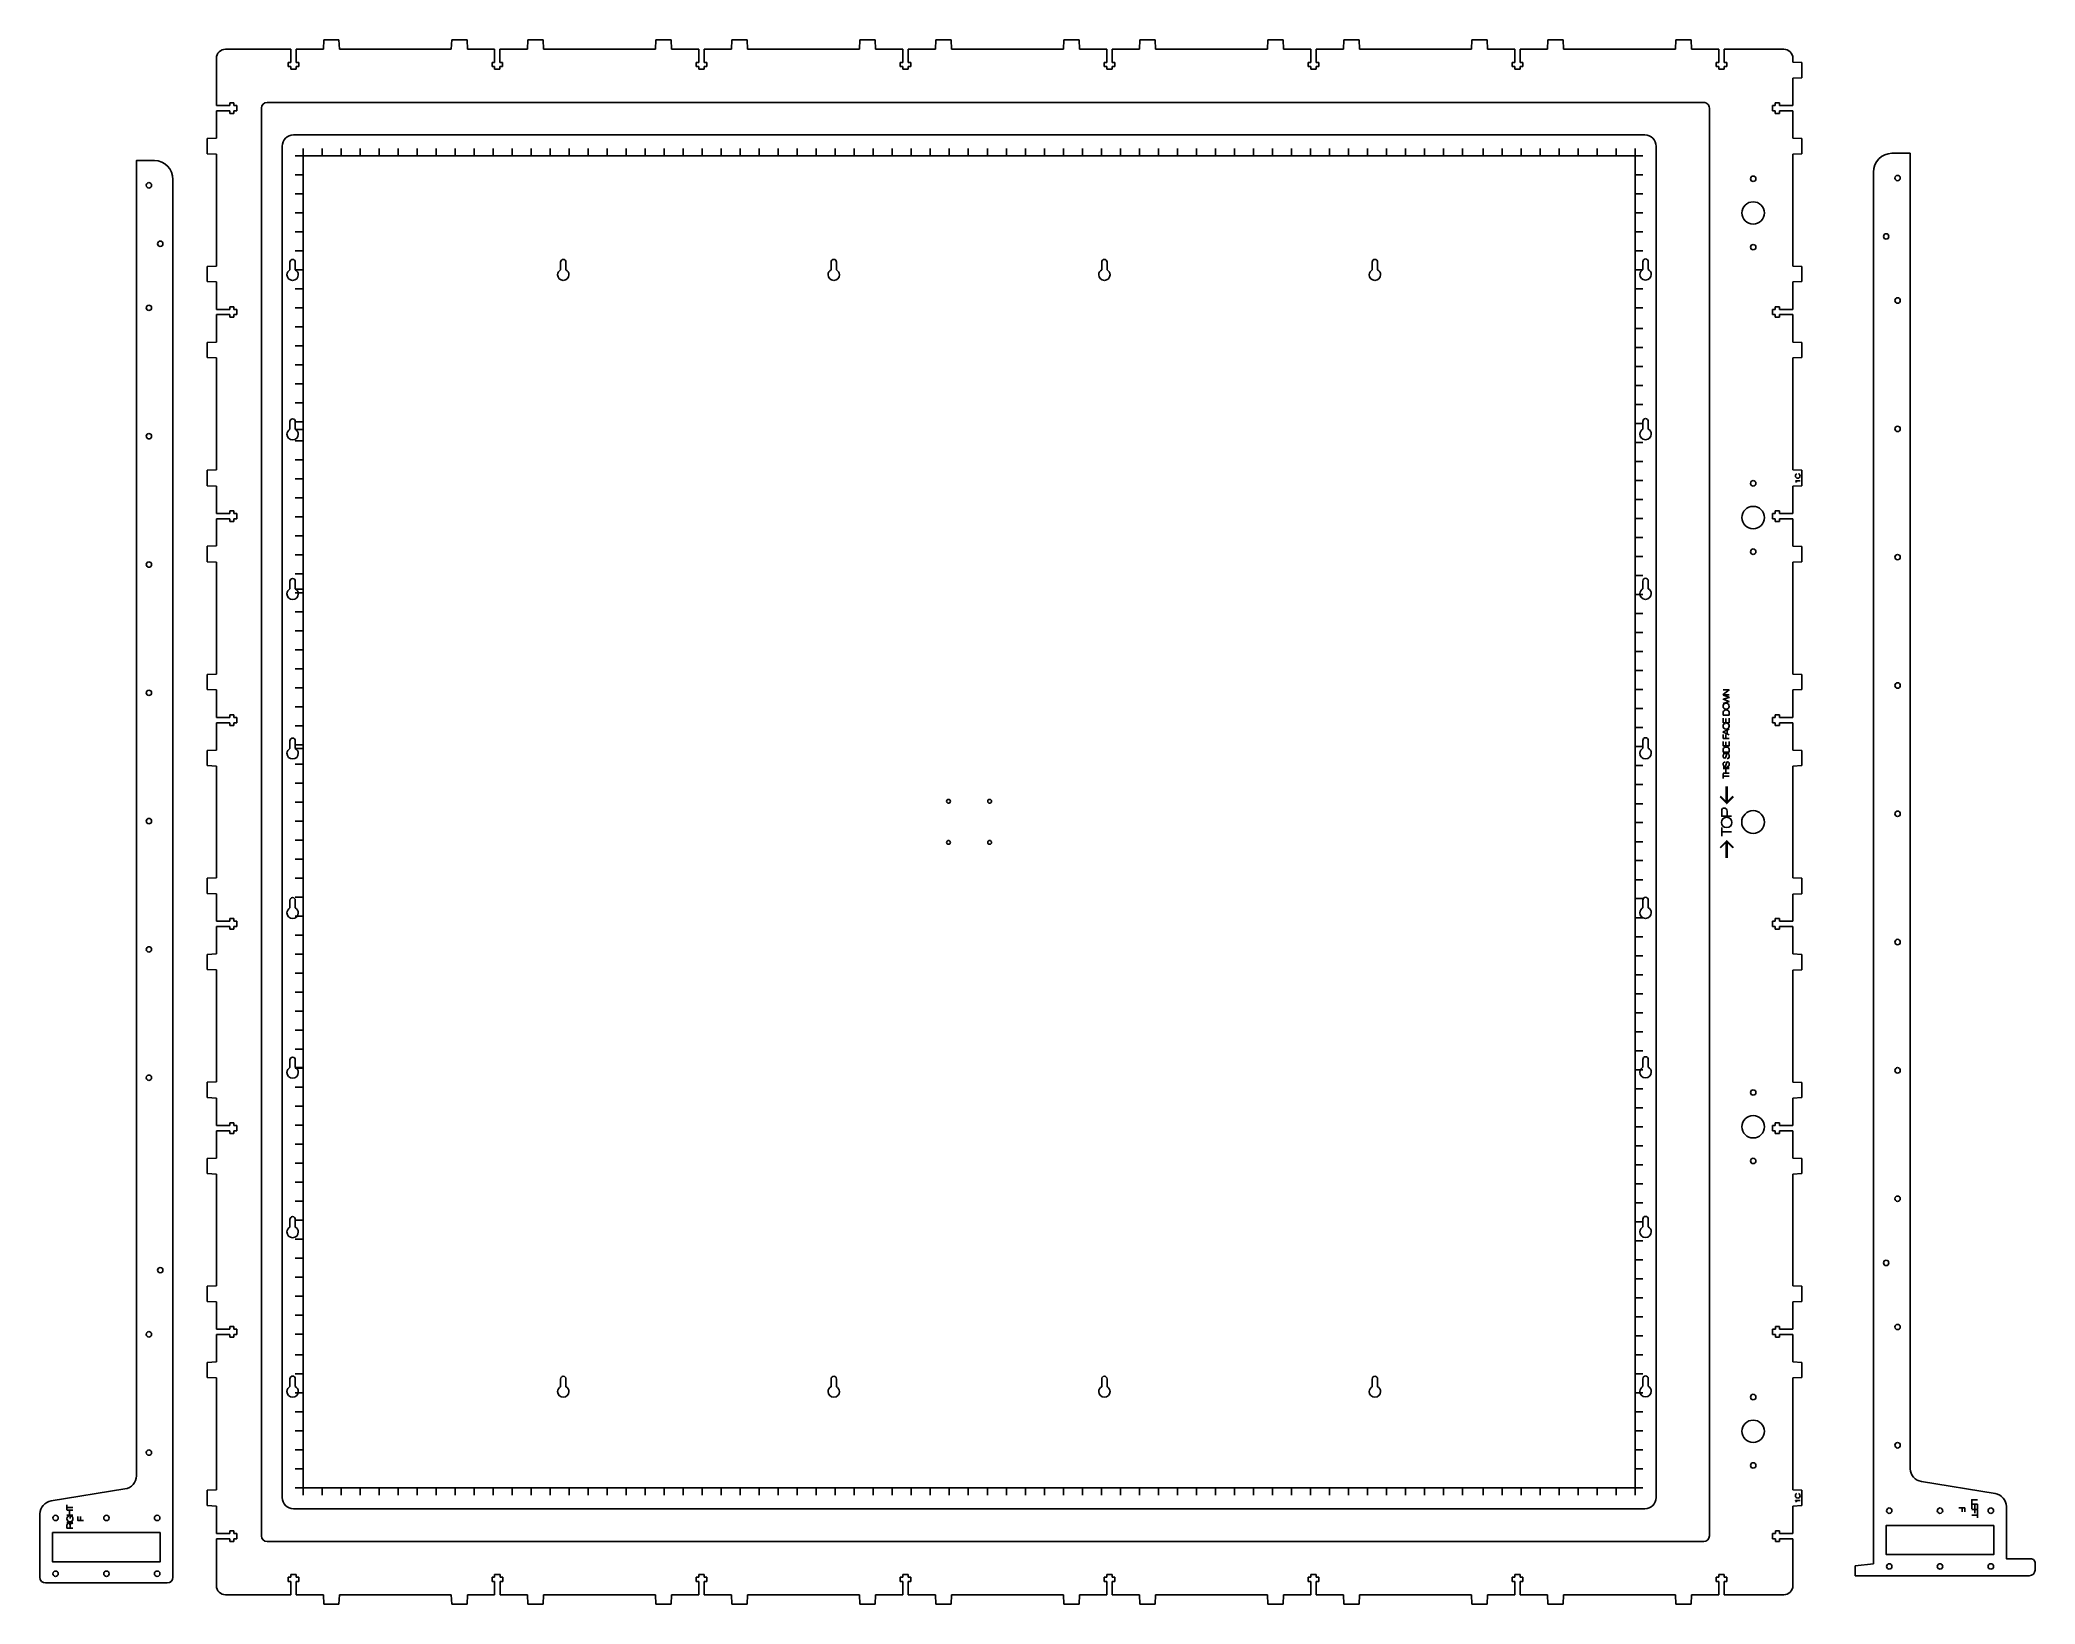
# Model space of a CAD drawing. Header units: millimetres. Extents: x -1108 to -58, y -862 to -39.
import ezdxf

# ---------------------------------------------------------------- set-up
doc = ezdxf.new("R2010")
doc.units = ezdxf.units.MM
doc.layers.add('CUTS', color=1, linetype='Continuous', true_color=0xff0000)
doc.layers.add('TEXT', color=5, linetype='Continuous', true_color=0x0000ff)

msp = doc.modelspace()

# ---------------------------------------------------------------- linework, layer by layer
at = {"layer": 'CUTS', "color": 1, "lineweight": 25, "true_color": 0xff0000}
for p, q in [((-958.4, -43.4), (-958.2, -38.5)), ((-958.2, -38.5), (-950.2, -38.5)), ((-950.2, -38.5), (-950, -43.4)), ((-891.1, -43.4), (-890.9, -38.5)), ((-890.9, -38.5), (-882.8, -38.5)), ((-882.8, -38.5), (-882.6, -43.4)), ((-851.1, -43.4), (-850.9, -38.5)), ((-850.9, -38.5), (-842.8, -38.5)), ((-842.8, -38.5), (-842.6, -43.4)), ((-783.7, -43.4), (-783.5, -38.5)), ((-783.5, -38.5), (-775.5, -38.5)), ((-775.5, -38.5), (-775.3, -43.4)), ((-743.7, -43.4), (-743.5, -38.5)), ((-743.5, -38.5), (-735.5, -38.5)), ((-735.5, -38.5), (-735.3, -43.4)), ((-676.4, -43.4), (-676.2, -38.5)), ((-676.2, -38.5), (-668.1, -38.5)), ((-668.1, -38.5), (-667.9, -43.4)), ((-636.4, -43.4), (-636.2, -38.5)), ((-636.2, -38.5), (-628.1, -38.5)), ((-628.1, -38.5), (-627.9, -43.4)), ((-569, -43.4), (-568.8, -38.5)), ((-568.8, -38.5), (-560.8, -38.5)), ((-560.8, -38.5), (-560.6, -43.4)), ((-529, -43.4), (-528.8, -38.5)), ((-528.8, -38.5), (-520.8, -38.5)), ((-520.8, -38.5), (-520.6, -43.4)), ((-461.7, -43.4), (-461.5, -38.5)), ((-461.5, -38.5), (-453.5, -38.5)), ((-453.5, -38.5), (-453.3, -43.4)), ((-421.7, -43.4), (-421.5, -38.5)), ((-421.5, -38.5), (-413.5, -38.5)), ((-413.5, -38.5), (-413.3, -43.4)), ((-354.4, -43.4), (-354.2, -38.5)), ((-354.2, -38.5), (-346.1, -38.5)), ((-346.1, -38.5), (-345.9, -43.4)), ((-314.4, -43.4), (-314.2, -38.5)), ((-314.2, -38.5), (-306.1, -38.5)), ((-306.1, -38.5), (-305.9, -43.4)), ((-247, -43.4), (-246.8, -38.5)), ((-246.8, -38.5), (-238.8, -38.5)), ((-238.8, -38.5), (-238.6, -43.4)), ((-1014.7, -58.6), (-1014.7, -48.2)), ((-1009.9, -43.4), (-975.6, -43.4)), ((-975.6, -50.4), (-977, -50.4)), ((-977, -50.4), (-977, -52.6)), ((-975.6, -43.4), (-975.6, -50.4)), ((-972.8, -50.4), (-972.8, -43.4)), ((-972.8, -43.4), (-958.4, -43.4)), ((-971.4, -50.4), (-972.8, -50.4)), ((-971.4, -52.6), (-971.4, -50.4)), ((-950, -43.4), (-891.1, -43.4)), ((-882.6, -43.4), (-868.3, -43.4)), ((-868.3, -50.4), (-869.7, -50.4)), ((-869.7, -50.4), (-869.7, -52.6)), ((-868.3, -43.4), (-868.3, -50.4)), ((-865.5, -50.4), (-865.5, -43.4)), ((-865.5, -43.4), (-851.1, -43.4)), ((-864.1, -50.4), (-865.5, -50.4)), ((-864.1, -52.6), (-864.1, -50.4)), ((-842.6, -43.4), (-783.7, -43.4)), ((-775.3, -43.4), (-760.9, -43.4)), ((-760.9, -50.4), (-762.3, -50.4)), ((-762.3, -50.4), (-762.3, -52.6)), ((-760.9, -43.4), (-760.9, -50.4)), ((-758.1, -50.4), (-758.1, -43.4)), ((-758.1, -43.4), (-743.7, -43.4)), ((-756.7, -50.4), (-758.1, -50.4)), ((-756.7, -52.6), (-756.7, -50.4)), ((-735.3, -43.4), (-676.4, -43.4)), ((-667.9, -43.4), (-653.6, -43.4)), ((-653.6, -50.4), (-655, -50.4)), ((-655, -50.4), (-655, -52.6)), ((-653.6, -43.4), (-653.6, -50.4)), ((-650.8, -50.4), (-650.8, -43.4)), ((-650.8, -43.4), (-636.4, -43.4)), ((-649.4, -50.4), (-650.8, -50.4)), ((-649.4, -52.6), (-649.4, -50.4)), ((-627.9, -43.4), (-569, -43.4)), ((-560.6, -43.4), (-546.2, -43.4)), ((-546.2, -50.4), (-547.6, -50.4)), ((-547.6, -50.4), (-547.6, -52.6)), ((-546.2, -43.4), (-546.2, -50.4)), ((-543.4, -50.4), (-543.4, -43.4)), ((-543.4, -43.4), (-529, -43.4)), ((-542, -50.4), (-543.4, -50.4)), ((-542, -52.6), (-542, -50.4)), ((-520.6, -43.4), (-461.7, -43.4)), ((-453.3, -43.4), (-438.9, -43.4)), ((-438.9, -50.4), (-440.3, -50.4)), ((-440.3, -50.4), (-440.3, -52.6)), ((-438.9, -43.4), (-438.9, -50.4)), ((-436.1, -50.4), (-436.1, -43.4)), ((-436.1, -43.4), (-421.7, -43.4)), ((-434.7, -50.4), (-436.1, -50.4)), ((-434.7, -52.6), (-434.7, -50.4)), ((-413.3, -43.4), (-354.4, -43.4)), ((-345.9, -43.4), (-331.6, -43.4)), ((-331.6, -50.4), (-333, -50.4)), ((-333, -50.4), (-333, -52.6)), ((-331.6, -43.4), (-331.6, -50.4)), ((-328.8, -50.4), (-328.8, -43.4)), ((-328.8, -43.4), (-314.4, -43.4)), ((-327.4, -50.4), (-328.8, -50.4)), ((-327.4, -52.6), (-327.4, -50.4)), ((-305.9, -43.4), (-247, -43.4)), ((-238.6, -43.4), (-224.2, -43.4)), ((-224.2, -50.4), (-225.6, -50.4)), ((-225.6, -50.4), (-225.6, -52.6)), ((-224.2, -43.4), (-224.2, -50.4)), ((-221.4, -50.4), (-221.4, -43.4)), ((-221.4, -43.4), (-190.1, -43.4)), ((-220, -50.4), (-221.4, -50.4)), ((-220, -52.6), (-220, -50.4)), ((-185.3, -50.2), (-185.3, -47.9)), ((-185.3, -50.2), (-180.5, -50.4)), ((-180.5, -50.4), (-180.5, -58.4)), ((-1014.7, -73), (-1014.7, -58.6)), ((-977, -52.6), (-975.6, -52.6)), ((-975.6, -52.6), (-975.6, -54)), ((-975.6, -54), (-972.8, -54)), ((-972.8, -52.6), (-971.4, -52.6)), ((-972.8, -54), (-972.8, -52.6)), ((-869.7, -52.6), (-868.3, -52.6)), ((-868.3, -52.6), (-868.3, -54)), ((-868.3, -54), (-865.5, -54)), ((-865.5, -54), (-865.5, -52.6)), ((-865.5, -52.6), (-864.1, -52.6)), ((-762.3, -52.6), (-760.9, -52.6)), ((-760.9, -52.6), (-760.9, -54)), ((-760.9, -54), (-758.1, -54)), ((-758.1, -54), (-758.1, -52.6)), ((-758.1, -52.6), (-756.7, -52.6)), ((-655, -52.6), (-653.6, -52.6)), ((-653.6, -52.6), (-653.6, -54)), ((-653.6, -54), (-650.8, -54)), ((-650.8, -54), (-650.8, -52.6)), ((-650.8, -52.6), (-649.4, -52.6)), ((-547.6, -52.6), (-546.2, -52.6)), ((-546.2, -52.6), (-546.2, -54)), ((-546.2, -54), (-543.4, -54)), ((-543.4, -54), (-543.4, -52.6)), ((-543.4, -52.6), (-542, -52.6)), ((-440.3, -52.6), (-438.9, -52.6)), ((-438.9, -52.6), (-438.9, -54)), ((-438.9, -54), (-436.1, -54)), ((-436.1, -54), (-436.1, -52.6)), ((-436.1, -52.6), (-434.7, -52.6)), ((-333, -52.6), (-331.6, -52.6)), ((-331.6, -52.6), (-331.6, -54)), ((-331.6, -54), (-328.8, -54)), ((-328.8, -52.6), (-327.4, -52.6)), ((-328.8, -54), (-328.8, -52.6)), ((-225.6, -52.6), (-224.2, -52.6)), ((-224.2, -52.6), (-224.2, -54)), ((-224.2, -54), (-221.4, -54)), ((-221.4, -54), (-221.4, -52.6)), ((-221.4, -52.6), (-220, -52.6)), ((-180.5, -58.4), (-185.3, -58.6)), ((-185.3, -58.6), (-185.3, -73)), ((-1007.7, -73), (-1014.7, -73)), ((-1005.5, -71.6), (-1007.7, -71.6)), ((-1007.7, -71.6), (-1007.7, -73)), ((-1005.5, -73), (-1005.5, -71.6)), ((-1004, -73), (-1005.5, -73)), ((-1004, -75.8), (-1004, -73)), ((-232.2, -71.4), (-988, -71.4)), ((-194.6, -73), (-196, -73)), ((-196, -73), (-196, -75.8)), ((-192.4, -71.6), (-194.6, -71.6)), ((-194.6, -71.6), (-194.6, -73)), ((-192.4, -73), (-192.4, -71.6)), ((-185.3, -73), (-192.4, -73)), ((-1014.7, -75.8), (-1007.7, -75.8)), ((-1014.7, -90.2), (-1014.7, -75.8)), ((-1007.7, -75.8), (-1007.7, -77.2)), ((-1007.7, -77.2), (-1005.5, -77.2)), ((-1005.5, -77.2), (-1005.5, -75.8)), ((-1005.5, -75.8), (-1004, -75.8)), ((-991, -74.4), (-991, -825.7)), ((-229.2, -825.7), (-229.2, -74.4)), ((-196, -75.8), (-194.6, -75.8)), ((-194.6, -75.8), (-194.6, -77.2)), ((-194.6, -77.2), (-192.4, -77.2)), ((-192.4, -77.2), (-192.4, -75.8)), ((-192.4, -75.8), (-185.3, -75.8)), ((-185.3, -75.8), (-185.3, -90.2)), ((-1019.5, -90.4), (-1014.7, -90.2)), ((-1019.5, -98.4), (-1019.5, -90.4)), ((-263.2, -88.5), (-974.1, -88.5)), ((-185.3, -90.2), (-180.5, -90.4)), ((-180.5, -90.4), (-180.5, -98.4)), ((-1014.7, -98.6), (-1019.5, -98.4)), ((-1014.7, -157.5), (-1014.7, -98.6)), ((-980.1, -94.5), (-980.1, -805.5)), ((-257.2, -805.5), (-257.2, -94.5)), ((-180.5, -98.4), (-185.3, -98.6)), ((-185.3, -98.6), (-185.3, -157.5)), ((-1037.6, -112), (-1037.6, -358.6)), ((-142.9, -108.2), (-142.9, -589)), ((-1019.5, -157.7), (-1014.7, -157.5)), ((-1019.5, -165.7), (-1019.5, -157.7)), ((-1014.7, -165.9), (-1019.5, -165.7)), ((-1014.7, -180.3), (-1014.7, -165.9)), ((-185.3, -157.5), (-180.5, -157.7)), ((-180.5, -165.7), (-185.3, -165.9)), ((-185.3, -165.9), (-185.3, -180.3)), ((-180.5, -157.7), (-180.5, -165.7)), ((-1007.7, -180.3), (-1014.7, -180.3)), ((-1014.7, -183.1), (-1007.7, -183.1)), ((-1014.7, -197.5), (-1014.7, -183.1)), ((-1005.5, -178.9), (-1007.7, -178.9)), ((-1007.7, -178.9), (-1007.7, -180.3)), ((-1007.7, -183.1), (-1007.7, -184.5)), ((-1007.7, -184.5), (-1005.5, -184.5)), ((-1005.5, -180.3), (-1005.5, -178.9)), ((-1004, -180.3), (-1005.5, -180.3)), ((-1005.5, -184.5), (-1005.5, -183.1)), ((-1005.5, -183.1), (-1004, -183.1)), ((-1004, -183.1), (-1004, -180.3)), ((-194.6, -180.3), (-196, -180.3)), ((-196, -180.3), (-196, -183.1)), ((-196, -183.1), (-194.6, -183.1)), ((-192.4, -178.9), (-194.6, -178.9)), ((-194.6, -178.9), (-194.6, -180.3)), ((-194.6, -183.1), (-194.6, -184.5)), ((-194.6, -184.5), (-192.4, -184.5)), ((-192.4, -180.3), (-192.4, -178.9)), ((-185.3, -180.3), (-192.4, -180.3)), ((-192.4, -184.5), (-192.4, -183.1)), ((-192.4, -183.1), (-185.3, -183.1)), ((-185.3, -183.1), (-185.3, -197.5)), ((-1019.5, -197.7), (-1014.7, -197.5)), ((-1019.5, -205.7), (-1019.5, -197.7)), ((-185.3, -197.5), (-180.5, -197.7)), ((-180.5, -197.7), (-180.5, -205.7)), ((-1014.7, -205.9), (-1019.5, -205.7)), ((-1014.7, -264.8), (-1014.7, -205.9)), ((-180.5, -205.7), (-185.3, -205.9)), ((-185.3, -205.9), (-185.3, -264.8)), ((-1019.5, -265), (-1014.7, -264.8)), ((-1019.5, -273.1), (-1019.5, -265)), ((-185.3, -264.8), (-180.5, -265)), ((-180.5, -265), (-180.5, -273.1)), ((-1014.7, -273.3), (-1019.5, -273.1)), ((-1014.7, -287.7), (-1014.7, -273.3)), ((-180.5, -273.1), (-185.3, -273.3)), ((-185.3, -273.3), (-185.3, -287.7)), ((-1007.7, -287.7), (-1014.7, -287.7)), ((-1014.7, -290.5), (-1007.7, -290.5)), ((-1014.7, -304.8), (-1014.7, -290.5)), ((-1005.5, -286.3), (-1007.7, -286.3)), ((-1007.7, -286.3), (-1007.7, -287.7)), ((-1007.7, -290.5), (-1007.7, -291.9)), ((-1007.7, -291.9), (-1005.5, -291.9)), ((-1005.5, -287.7), (-1005.5, -286.3)), ((-1004, -287.7), (-1005.5, -287.7)), ((-1005.5, -291.9), (-1005.5, -290.5)), ((-1005.5, -290.5), (-1004, -290.5)), ((-1004, -290.5), (-1004, -287.7)), ((-194.6, -287.7), (-196, -287.7)), ((-196, -287.7), (-196, -290.5)), ((-196, -290.5), (-194.6, -290.5)), ((-194.6, -286.3), (-194.6, -287.7)), ((-192.4, -286.3), (-194.6, -286.3)), ((-194.6, -290.5), (-194.6, -291.9)), ((-194.6, -291.9), (-192.4, -291.9)), ((-192.4, -287.7), (-192.4, -286.3)), ((-185.3, -287.7), (-192.4, -287.7)), ((-192.4, -291.9), (-192.4, -290.5)), ((-192.4, -290.5), (-185.3, -290.5)), ((-185.3, -290.5), (-185.3, -304.9)), ((-1056.8, -794.2), (-1056.8, -313.4)), ((-1019.5, -305), (-1014.7, -304.8)), ((-1019.5, -313.1), (-1019.5, -305)), ((-1014.7, -313.3), (-1019.5, -313.1)), ((-1014.7, -372.2), (-1014.7, -313.3)), ((-185.3, -304.9), (-180.5, -305.1)), ((-180.5, -313.1), (-185.3, -313.3)), ((-185.3, -313.3), (-185.3, -372.2)), ((-180.5, -305.1), (-180.5, -313.1)), ((-123.6, -790.4), (-123.6, -309.5)), ((-1037.6, -358.6), (-1037.6, -592.8)), ((-1019.5, -372.4), (-1014.7, -372.2)), ((-1019.5, -380.4), (-1019.5, -372.4)), ((-185.3, -372.2), (-180.5, -372.4)), ((-180.5, -372.4), (-180.5, -380.4)), ((-1014.7, -380.6), (-1019.5, -380.4)), ((-1014.7, -395), (-1014.7, -380.6)), ((-180.5, -380.4), (-185.3, -380.6)), ((-185.3, -380.6), (-185.3, -395)), ((-1007.7, -395), (-1014.7, -395)), ((-1014.7, -397.8), (-1007.7, -397.8)), ((-1014.7, -412.2), (-1014.7, -397.8)), ((-1005.5, -393.6), (-1007.7, -393.6)), ((-1007.7, -393.6), (-1007.7, -395)), ((-1007.7, -397.8), (-1007.7, -399.2)), ((-1005.5, -395), (-1005.5, -393.6)), ((-1004, -395), (-1005.5, -395)), ((-1005.5, -399.2), (-1005.5, -397.8)), ((-1005.5, -397.8), (-1004, -397.8)), ((-1004, -397.8), (-1004, -395)), ((-194.6, -395), (-196, -395)), ((-196, -395), (-196, -397.8)), ((-196, -397.8), (-194.6, -397.8)), ((-192.4, -393.6), (-194.6, -393.6)), ((-194.6, -393.6), (-194.6, -395)), ((-194.6, -397.8), (-194.6, -399.2)), ((-192.4, -395), (-192.4, -393.6)), ((-185.3, -395), (-192.4, -395)), ((-192.4, -399.2), (-192.4, -397.8)), ((-192.4, -397.8), (-185.3, -397.8)), ((-185.3, -397.8), (-185.3, -412.2)), ((-1007.7, -399.2), (-1005.5, -399.2)), ((-194.6, -399.2), (-192.4, -399.2)), ((-1019.5, -412.4), (-1014.7, -412.2)), ((-1019.5, -420.4), (-1019.5, -412.4)), ((-185.3, -412.2), (-180.5, -412.4)), ((-180.5, -412.4), (-180.5, -420.4)), ((-1014.7, -420.6), (-1019.5, -420.4)), ((-1014.7, -479.5), (-1014.7, -420.6)), ((-180.5, -420.4), (-185.3, -420.6)), ((-185.3, -420.6), (-185.3, -479.5)), ((-1019.5, -479.7), (-1014.7, -479.5)), ((-1019.5, -487.7), (-1019.5, -479.7)), ((-185.3, -479.5), (-180.5, -479.7)), ((-180.5, -479.7), (-180.5, -487.8)), ((-1014.7, -487.9), (-1019.5, -487.7)), ((-1014.7, -502.3), (-1014.7, -487.9)), ((-180.5, -487.8), (-185.3, -488)), ((-185.3, -488), (-185.3, -502.3)), ((-1007.7, -502.3), (-1014.7, -502.3)), ((-1005.5, -500.9), (-1007.7, -500.9)), ((-1007.7, -500.9), (-1007.7, -502.3)), ((-1005.5, -502.3), (-1005.5, -500.9)), ((-1004, -502.3), (-1005.5, -502.3)), ((-1004, -505.1), (-1004, -502.3)), ((-194.6, -502.3), (-196, -502.3)), ((-196, -502.3), (-196, -505.1)), ((-192.4, -500.9), (-194.6, -500.9)), ((-194.6, -500.9), (-194.6, -502.3)), ((-192.4, -502.3), (-192.4, -500.9)), ((-185.3, -502.3), (-192.4, -502.3)), ((-1014.7, -505.1), (-1007.7, -505.1)), ((-1014.7, -519.5), (-1014.7, -505.1)), ((-1007.7, -505.1), (-1007.7, -506.5)), ((-1007.7, -506.5), (-1005.5, -506.5)), ((-1005.5, -506.5), (-1005.5, -505.1)), ((-1005.5, -505.1), (-1004, -505.1)), ((-196, -505.1), (-194.6, -505.1)), ((-194.6, -505.1), (-194.6, -506.5)), ((-194.6, -506.5), (-192.4, -506.5)), ((-192.4, -506.5), (-192.4, -505.1)), ((-192.4, -505.1), (-185.3, -505.1)), ((-185.3, -505.1), (-185.3, -519.5)), ((-1019.5, -519.7), (-1014.7, -519.5)), ((-1019.5, -527.7), (-1019.5, -519.7)), ((-185.3, -519.5), (-180.5, -519.7)), ((-180.5, -519.7), (-180.5, -527.8)), ((-1014.7, -527.9), (-1019.5, -527.7)), ((-1014.7, -586.8), (-1014.7, -527.9)), ((-180.5, -527.8), (-185.3, -528)), ((-185.3, -528), (-185.3, -586.9)), ((-1019.5, -587), (-1014.7, -586.8)), ((-1019.5, -595.1), (-1019.5, -587)), ((-185.3, -586.9), (-180.5, -587.1)), ((-180.5, -587.1), (-180.5, -595.1)), ((-1037.6, -592.8), (-1037.6, -839.4)), ((-1014.7, -595.3), (-1019.5, -595.1)), ((-1014.7, -609.7), (-1014.7, -595.3)), ((-180.5, -595.1), (-185.3, -595.3)), ((-185.3, -595.3), (-185.3, -609.7)), ((-1005.5, -608.3), (-1007.7, -608.3)), ((-1007.7, -608.3), (-1007.7, -609.7)), ((-1005.5, -609.7), (-1005.5, -608.3)), ((-194.6, -608.3), (-194.6, -609.7)), ((-192.4, -608.3), (-194.6, -608.3)), ((-192.4, -609.7), (-192.4, -608.3)), ((-1007.7, -609.7), (-1014.7, -609.7)), ((-1014.7, -612.5), (-1007.7, -612.5)), ((-1014.7, -626.9), (-1014.7, -612.5)), ((-1007.7, -612.5), (-1007.7, -613.9)), ((-1007.7, -613.9), (-1005.5, -613.9)), ((-1004, -609.7), (-1005.5, -609.7)), ((-1005.5, -613.9), (-1005.5, -612.5)), ((-1005.5, -612.5), (-1004, -612.5)), ((-1004, -612.5), (-1004, -609.7)), ((-194.6, -609.7), (-196, -609.7)), ((-196, -609.7), (-196, -612.5)), ((-196, -612.5), (-194.6, -612.5)), ((-194.6, -612.5), (-194.6, -613.9)), ((-194.6, -613.9), (-192.4, -613.9)), ((-185.3, -609.7), (-192.4, -609.7)), ((-192.4, -613.9), (-192.4, -612.5)), ((-192.4, -612.5), (-185.3, -612.5)), ((-185.3, -612.5), (-185.3, -626.9)), ((-1019.5, -627.1), (-1014.7, -626.9)), ((-1019.5, -635.1), (-1019.5, -627.1)), ((-185.3, -626.9), (-180.5, -627.1)), ((-180.5, -627.1), (-180.5, -635.1)), ((-1014.7, -635.3), (-1019.5, -635.1)), ((-1014.7, -694.2), (-1014.7, -635.3)), ((-180.5, -635.1), (-185.3, -635.3)), ((-185.3, -635.3), (-185.3, -694.2)), ((-1019.5, -694.4), (-1014.7, -694.2)), ((-1019.5, -702.4), (-1019.5, -694.4)), ((-1014.7, -702.6), (-1019.5, -702.4)), ((-1014.7, -717), (-1014.7, -702.6)), ((-185.3, -694.2), (-180.5, -694.4)), ((-180.5, -702.4), (-185.3, -702.6)), ((-185.3, -702.6), (-185.3, -717)), ((-180.5, -694.4), (-180.5, -702.4)), ((-1007.7, -717), (-1014.7, -717)), ((-1014.7, -719.8), (-1007.7, -719.8)), ((-1014.7, -734.2), (-1014.7, -719.8)), ((-1005.5, -715.6), (-1007.7, -715.6)), ((-1007.7, -715.6), (-1007.7, -717)), ((-1007.7, -719.8), (-1007.7, -721.2)), ((-1007.7, -721.2), (-1005.5, -721.2)), ((-1005.5, -717), (-1005.5, -715.6)), ((-1004, -717), (-1005.5, -717)), ((-1005.5, -721.2), (-1005.5, -719.8)), ((-1005.5, -719.8), (-1004, -719.8)), ((-1004, -719.8), (-1004, -717)), ((-194.5, -717), (-196, -717)), ((-196, -717), (-196, -719.8)), ((-196, -719.8), (-194.5, -719.8)), ((-192.3, -715.6), (-194.5, -715.6)), ((-194.5, -715.6), (-194.5, -717)), ((-194.5, -719.8), (-194.5, -721.2)), ((-194.5, -721.2), (-192.3, -721.2)), ((-192.3, -717), (-192.3, -715.6)), ((-185.3, -717), (-192.3, -717)), ((-192.3, -721.2), (-192.3, -719.8)), ((-192.3, -719.8), (-185.3, -719.8)), ((-185.3, -719.8), (-185.3, -734.2)), ((-1019.5, -734.4), (-1014.7, -734.2)), ((-1019.5, -742.4), (-1019.5, -734.4)), ((-185.3, -734.2), (-180.5, -734.4)), ((-180.5, -734.4), (-180.5, -742.4)), ((-1014.7, -742.6), (-1019.5, -742.4)), ((-1014.7, -801.5), (-1014.7, -742.6)), ((-180.5, -742.4), (-185.3, -742.6)), ((-185.3, -742.6), (-185.3, -801.5)), ((-1019.5, -801.7), (-1014.7, -801.5)), ((-1019.5, -809.8), (-1019.5, -801.7)), ((-185.3, -801.5), (-180.5, -801.7)), ((-180.5, -801.7), (-180.5, -809.8)), ((-1014.7, -810), (-1019.5, -809.8)), ((-1014.7, -824.4), (-1014.7, -810)), ((-974.1, -811.5), (-263.2, -811.5)), ((-180.5, -809.8), (-185.3, -810)), ((-185.3, -810), (-185.3, -824.4)), ((-1007.7, -824.4), (-1014.7, -824.4)), ((-1014.7, -827.2), (-1007.7, -827.2)), ((-1014.7, -851.9), (-1014.7, -827.2)), ((-1005.5, -823), (-1007.7, -823)), ((-1007.7, -823), (-1007.7, -824.4)), ((-1007.7, -827.2), (-1007.7, -828.6)), ((-1007.7, -828.6), (-1005.5, -828.6)), ((-1005.5, -824.4), (-1005.5, -823)), ((-1004, -824.4), (-1005.5, -824.4)), ((-1005.5, -828.6), (-1005.5, -827.2)), ((-1005.5, -827.2), (-1004, -827.2)), ((-1004, -827.2), (-1004, -824.4)), ((-988, -828.7), (-232.2, -828.7)), ((-194.5, -824.4), (-196, -824.4)), ((-196, -824.4), (-196, -827.2)), ((-196, -827.2), (-194.5, -827.2)), ((-192.3, -823), (-194.5, -823)), ((-194.5, -823), (-194.5, -824.4)), ((-194.5, -827.2), (-194.5, -828.6)), ((-194.5, -828.6), (-192.3, -828.6)), ((-192.3, -824.4), (-192.3, -823)), ((-185.3, -824.4), (-192.3, -824.4)), ((-192.3, -828.6), (-192.3, -827.2)), ((-192.3, -827.2), (-185.3, -827.2)), ((-185.3, -827.2), (-185.3, -851.9)), ((-975.6, -847.5), (-977, -847.5)), ((-977, -847.5), (-977, -849.7)), ((-977, -849.7), (-975.6, -849.7)), ((-975.6, -846.1), (-975.6, -847.5)), ((-972.8, -846.1), (-975.6, -846.1)), ((-975.6, -849.7), (-975.6, -856.7)), ((-972.8, -847.5), (-972.8, -846.1)), ((-971.4, -847.5), (-972.8, -847.5)), ((-972.8, -856.7), (-972.8, -849.7)), ((-972.8, -849.7), (-971.4, -849.7)), ((-971.4, -849.7), (-971.4, -847.5)), ((-868.3, -847.5), (-869.6, -847.5)), ((-869.6, -847.5), (-869.6, -849.7)), ((-869.6, -849.7), (-868.3, -849.7)), ((-865.4, -846.1), (-868.3, -846.1)), ((-868.3, -846.1), (-868.3, -847.5)), ((-868.3, -849.7), (-868.3, -856.7)), ((-865.4, -847.5), (-865.4, -846.1)), ((-864, -847.5), (-865.4, -847.5)), ((-865.4, -856.7), (-865.4, -849.7)), ((-865.4, -849.7), (-864, -849.7)), ((-864, -849.7), (-864, -847.5)), ((-760.9, -847.5), (-762.3, -847.5)), ((-762.3, -847.5), (-762.3, -849.7)), ((-762.3, -849.7), (-760.9, -849.7)), ((-758.1, -846.1), (-760.9, -846.1)), ((-760.9, -846.1), (-760.9, -847.5)), ((-760.9, -849.7), (-760.9, -856.7)), ((-758.1, -847.5), (-758.1, -846.1)), ((-756.7, -847.5), (-758.1, -847.5)), ((-758.1, -856.7), (-758.1, -849.7)), ((-758.1, -849.7), (-756.7, -849.7)), ((-756.7, -849.7), (-756.7, -847.5)), ((-653.6, -847.5), (-655, -847.5)), ((-655, -847.5), (-655, -849.7)), ((-655, -849.7), (-653.6, -849.7)), ((-650.8, -846.1), (-653.6, -846.1)), ((-653.6, -846.1), (-653.6, -847.5)), ((-653.6, -849.7), (-653.6, -856.7)), ((-650.8, -847.5), (-650.8, -846.1)), ((-649.4, -847.5), (-650.8, -847.5)), ((-650.8, -849.7), (-649.4, -849.7)), ((-650.8, -856.7), (-650.8, -849.7)), ((-649.4, -849.7), (-649.4, -847.5)), ((-546.2, -847.5), (-547.6, -847.5)), ((-547.6, -847.5), (-547.6, -849.7)), ((-547.6, -849.7), (-546.2, -849.7)), ((-543.4, -846.1), (-546.2, -846.1)), ((-546.2, -846.1), (-546.2, -847.5)), ((-546.2, -849.7), (-546.2, -856.7)), ((-543.4, -847.5), (-543.4, -846.1)), ((-542, -847.5), (-543.4, -847.5)), ((-543.4, -849.7), (-542, -849.7)), ((-543.4, -856.7), (-543.4, -849.7)), ((-542, -849.7), (-542, -847.5)), ((-438.9, -847.5), (-440.3, -847.5)), ((-440.3, -847.5), (-440.3, -849.7)), ((-440.3, -849.7), (-438.9, -849.7)), ((-436.1, -846.1), (-438.9, -846.1)), ((-438.9, -846.1), (-438.9, -847.5)), ((-438.9, -849.7), (-438.9, -856.7)), ((-436.1, -847.5), (-436.1, -846.1)), ((-434.7, -847.5), (-436.1, -847.5)), ((-436.1, -856.7), (-436.1, -849.7)), ((-436.1, -849.7), (-434.7, -849.7)), ((-434.7, -849.7), (-434.7, -847.5)), ((-331.6, -847.5), (-333, -847.5)), ((-333, -847.5), (-333, -849.7)), ((-333, -849.7), (-331.6, -849.7)), ((-328.8, -846.1), (-331.6, -846.1)), ((-331.6, -846.1), (-331.6, -847.5)), ((-331.6, -849.7), (-331.6, -856.7)), ((-328.8, -847.5), (-328.8, -846.1)), ((-327.4, -847.5), (-328.8, -847.5)), ((-328.8, -856.7), (-328.8, -849.7)), ((-328.8, -849.7), (-327.4, -849.7)), ((-327.4, -849.7), (-327.4, -847.5)), ((-224.2, -847.5), (-225.6, -847.5)), ((-225.6, -847.5), (-225.6, -849.7)), ((-225.6, -849.7), (-224.2, -849.7)), ((-224.2, -846.1), (-224.2, -847.5)), ((-221.4, -846.1), (-224.2, -846.1)), ((-224.2, -849.7), (-224.2, -856.7)), ((-221.4, -847.5), (-221.4, -846.1)), ((-220, -847.5), (-221.4, -847.5)), ((-221.4, -856.7), (-221.4, -849.7)), ((-221.4, -849.7), (-220, -849.7)), ((-220, -849.7), (-220, -847.5)), ((-1040.6, -850.5), (-1104.6, -850.5)), ((-975.6, -856.7), (-1009.9, -856.7)), ((-958.4, -856.7), (-972.8, -856.7)), ((-958.2, -861.6), (-958.4, -856.7)), ((-950, -856.7), (-950.2, -861.6)), ((-891.1, -856.7), (-950, -856.7)), ((-890.9, -861.6), (-891.1, -856.7)), ((-882.6, -856.7), (-882.8, -861.6)), ((-868.3, -856.7), (-882.6, -856.7)), ((-851.1, -856.7), (-865.4, -856.7)), ((-850.9, -861.6), (-851.1, -856.7)), ((-842.6, -856.7), (-842.8, -861.6)), ((-783.7, -856.7), (-842.6, -856.7)), ((-783.5, -861.6), (-783.7, -856.7)), ((-775.3, -856.7), (-775.5, -861.6)), ((-760.9, -856.7), (-775.3, -856.7)), ((-743.7, -856.7), (-758.1, -856.7)), ((-743.5, -861.6), (-743.7, -856.7)), ((-735.3, -856.7), (-735.5, -861.6)), ((-676.4, -856.7), (-735.3, -856.7)), ((-676.2, -861.6), (-676.4, -856.7)), ((-668, -856.7), (-668.2, -861.6)), ((-653.6, -856.7), (-668, -856.7)), ((-636.4, -856.7), (-650.8, -856.7)), ((-636.2, -861.6), (-636.4, -856.7)), ((-628, -856.7), (-628.2, -861.6)), ((-569.1, -856.7), (-628, -856.7)), ((-568.9, -861.6), (-569.1, -856.7)), ((-560.6, -856.7), (-560.8, -861.6)), ((-546.2, -856.7), (-560.6, -856.7)), ((-529.1, -856.7), (-543.4, -856.7)), ((-528.9, -861.6), (-529.1, -856.7)), ((-520.6, -856.7), (-520.8, -861.6)), ((-461.7, -856.7), (-520.6, -856.7)), ((-461.5, -861.6), (-461.7, -856.7)), ((-453.3, -856.7), (-453.5, -861.6)), ((-438.9, -856.7), (-453.3, -856.7)), ((-421.7, -856.7), (-436.1, -856.7)), ((-421.5, -861.6), (-421.7, -856.7)), ((-413.3, -856.7), (-413.5, -861.6)), ((-354.4, -856.7), (-413.3, -856.7)), ((-354.2, -861.6), (-354.4, -856.7)), ((-345.9, -856.7), (-346.1, -861.6)), ((-331.6, -856.7), (-345.9, -856.7)), ((-314.4, -856.7), (-328.8, -856.7)), ((-314.2, -861.6), (-314.4, -856.7)), ((-305.9, -856.7), (-306.1, -861.6)), ((-247, -856.7), (-305.9, -856.7)), ((-246.8, -861.6), (-247, -856.7)), ((-238.6, -856.7), (-238.8, -861.6)), ((-224.2, -856.7), (-238.6, -856.7)), ((-190.1, -856.7), (-221.4, -856.7)), ((-950.2, -861.6), (-958.2, -861.6)), ((-882.8, -861.6), (-890.9, -861.6)), ((-842.8, -861.6), (-850.9, -861.6)), ((-775.5, -861.6), (-783.5, -861.6)), ((-735.5, -861.6), (-743.5, -861.6)), ((-668.2, -861.6), (-676.2, -861.6)), ((-628.2, -861.6), (-636.2, -861.6)), ((-560.8, -861.6), (-568.9, -861.6)), ((-520.8, -861.6), (-528.9, -861.6)), ((-453.5, -861.6), (-461.5, -861.6)), ((-413.5, -861.6), (-421.5, -861.6)), ((-346.1, -861.6), (-354.2, -861.6)), ((-306.1, -861.6), (-314.2, -861.6)), ((-238.8, -861.6), (-246.8, -861.6))]:
    msp.add_line(p, q, dxfattribs=at)
for points in [[(-1056.8, -313.4), (-1056.8, -102), (-1047.2, -102)], [(-980.1, -324.5), (-980.1, -94.5)], [(-257.2, -94.5), (-257.2, -324.5)], [(-133.2, -98.2), (-123.6, -98.2), (-123.6, -309.5)], [(-976, -155.5), (-976, -159.5)], [(-973.2, -159.5), (-973.2, -155.5)], [(-833.6, -155.5), (-833.6, -159.5)], [(-830.8, -159.5), (-830.8, -155.5)], [(-691.3, -155.5), (-691.3, -159.5)], [(-688.5, -159.5), (-688.5, -155.5)], [(-548.9, -155.5), (-548.9, -159.5)], [(-546.1, -159.5), (-546.1, -155.5)], [(-406.6, -155.5), (-406.6, -159.5)], [(-403.8, -159.5), (-403.8, -155.5)], [(-264.2, -155.3), (-264.2, -159.3)], [(-261.4, -159.3), (-261.4, -155.3)], [(-976, -239.4), (-976, -243.4)], [(-973.2, -243.4), (-973.2, -239.4)], [(-264.2, -239.3), (-264.2, -243.3)], [(-261.4, -243.3), (-261.4, -239.3)], [(-976, -323.4), (-976, -327.4)], [(-973.2, -327.4), (-973.2, -323.4)], [(-264.2, -323.3), (-264.2, -327.3)], [(-261.4, -327.3), (-261.4, -323.3)], [(-976, -407.4), (-976, -411.4)], [(-973.2, -411.4), (-973.2, -407.4)], [(-264.2, -407.2), (-264.2, -411.2)], [(-261.4, -411.2), (-261.4, -407.2)], [(-976, -491.3), (-976, -495.3)], [(-973.2, -495.3), (-973.2, -491.3)], [(-264.2, -491.2), (-264.2, -495.2)], [(-261.4, -495.2), (-261.4, -491.2)], [(-980.1, -805.5), (-980.1, -575.5)], [(-976, -575.3), (-976, -579.3)], [(-973.2, -579.3), (-973.2, -575.3)], [(-264.2, -575.1), (-264.2, -579.1)], [(-261.4, -579.1), (-261.4, -575.1)], [(-973.2, -579.6), (-969.1, -579.6)], [(-75.9, -846.7), (-152.5, -846.7), (-152.5, -841.5), (-142.9, -840.4), (-142.9, -592.1), (-142.9, -589)], [(-976, -659.2), (-976, -663.2)], [(-973.2, -663.2), (-973.2, -659.2)], [(-264.2, -659.1), (-264.2, -663.1)], [(-261.4, -663.1), (-261.4, -659.1)], [(-976, -743.1), (-976, -747.1)], [(-973.2, -747.1), (-973.2, -743.1)], [(-833.6, -743.2), (-833.6, -747.2)], [(-830.8, -747.2), (-830.8, -743.2)], [(-691.3, -743.2), (-691.3, -747.2)], [(-688.5, -747.2), (-688.5, -743.2)], [(-548.9, -743.2), (-548.9, -747.2)], [(-546.1, -747.2), (-546.1, -743.2)], [(-406.6, -743.2), (-406.6, -747.2)], [(-403.8, -747.2), (-403.8, -743.2)], [(-264.2, -743), (-264.2, -747)], [(-261.4, -747), (-261.4, -743)], [(-117.6, -797.1), (-78.8, -803.5)], [(-1101.6, -807.3), (-1062.8, -801)], [(-1107.6, -847.5), (-1107.6, -814.1)], [(-744.1, -811.5), (-974.1, -811.5), (-974.1, -811.5)], [(-72.9, -810.3), (-72.9, -837.8), (-60.9, -837.8)], [(-1044.3, -824), (-1100.9, -824), (-1100.9, -839.4), (-1044.3, -839.4), (-1044.3, -824), (-1044.3, -824)], [(-79.6, -820.2), (-79.6, -835.6), (-136.2, -835.6), (-136.2, -820.2), (-79.6, -820.2), (-79.6, -820.2)], [(-1037.6, -847.5), (-1037.6, -839.4)], [(-60.9, -846.7), (-75.9, -846.7), (-75.9, -846.7)], [(-57.9, -839.8), (-57.9, -843.7)]]:
    msp.add_lwpolyline(points, dxfattribs=at)
for centre, start, end in [((-988, -74.4), 90.0009, 180.0003), ((-232.2, -74.4), 360, 90.0009), ((-988, -825.7), 180.0003, 270), ((-232.2, -825.7), 270, 360)]:
    msp.add_arc(centre, 3, start, end, dxfattribs=at)
for points in [[(-1009.9, -43.4), (-1012.5, -43.4), (-1014.7, -45.5), (-1014.7, -48.2)], [(-185.3, -48.2), (-185.3, -45.5), (-187.5, -43.4), (-190.1, -43.4)], [(-980.1, -94.5), (-980.1, -91.2), (-977.5, -88.5), (-974.1, -88.5)], [(-263.2, -88.5), (-259.9, -88.5), (-257.2, -91.2), (-257.2, -94.5)], [(-1047.2, -102), (-1041.9, -102), (-1037.6, -106.5), (-1037.6, -112)], [(-142.9, -108.2), (-142.9, -102.7), (-138.5, -98.2), (-133.2, -98.2)], [(-1050.2, -113.6), (-1051, -113.6), (-1051.6, -114.2), (-1051.6, -115)], [(-1051.6, -115), (-1051.6, -115.8), (-1051, -116.5), (-1050.2, -116.5)], [(-1048.8, -115), (-1048.8, -114.2), (-1049.4, -113.6), (-1050.2, -113.6)], [(-1050.2, -116.5), (-1049.4, -116.5), (-1048.8, -115.8), (-1048.8, -115)], [(-206.2, -110.2), (-207, -110.2), (-207.6, -110.8), (-207.6, -111.6)], [(-207.6, -111.6), (-207.6, -112.4), (-207, -113), (-206.2, -113)], [(-204.7, -111.6), (-204.7, -110.8), (-205.4, -110.2), (-206.2, -110.2)], [(-206.2, -113), (-205.4, -113), (-204.7, -112.4), (-204.7, -111.6)], [(-131.6, -111.2), (-131.6, -110.4), (-131, -109.8), (-130.2, -109.8)], [(-130.2, -112.6), (-131, -112.6), (-131.6, -112), (-131.6, -111.2)], [(-130.2, -109.8), (-129.4, -109.8), (-128.8, -110.4), (-128.8, -111.2)], [(-128.8, -111.2), (-128.8, -112), (-129.4, -112.6), (-130.2, -112.6)], [(-206.2, -123.7), (-209.4, -123.7), (-212.1, -126.3), (-212.1, -129.6)], [(-200.3, -129.6), (-200.3, -126.3), (-202.9, -123.7), (-206.2, -123.7)], [(-212.1, -129.6), (-212.1, -132.8), (-209.4, -135.5), (-206.2, -135.5)], [(-206.2, -135.5), (-202.9, -135.5), (-200.3, -132.8), (-200.3, -129.6)], [(-1045.6, -145.8), (-1045.6, -145), (-1045, -144.4), (-1044.2, -144.4)], [(-1044.2, -147.2), (-1045, -147.2), (-1045.6, -146.6), (-1045.6, -145.8)], [(-1044.2, -144.4), (-1043.4, -144.4), (-1042.8, -145), (-1042.8, -145.8)], [(-1042.8, -145.8), (-1042.8, -146.6), (-1043.4, -147.2), (-1044.2, -147.2)], [(-206.2, -146.2), (-207, -146.2), (-207.6, -146.8), (-207.6, -147.6)], [(-204.7, -147.6), (-204.7, -146.8), (-205.4, -146.2), (-206.2, -146.2)], [(-137.6, -142), (-137.6, -141.2), (-137, -140.5), (-136.2, -140.5)], [(-136.2, -143.4), (-137, -143.4), (-137.6, -142.7), (-137.6, -142)], [(-136.2, -140.5), (-135.4, -140.5), (-134.8, -141.2), (-134.8, -142)], [(-134.8, -142), (-134.8, -142.7), (-135.4, -143.4), (-136.2, -143.4)], [(-974.6, -154), (-975.4, -154), (-976, -154.7), (-976, -155.5)], [(-973.2, -155.5), (-973.2, -154.7), (-973.7, -154), (-974.6, -154)], [(-832.2, -154), (-833, -154), (-833.6, -154.7), (-833.6, -155.5)], [(-830.8, -155.5), (-830.8, -154.7), (-831.4, -154), (-832.2, -154)], [(-689.9, -154), (-690.7, -154), (-691.3, -154.7), (-691.3, -155.5)], [(-688.5, -155.5), (-688.5, -154.7), (-689, -154), (-689.9, -154)], [(-547.5, -154), (-548.4, -154), (-548.9, -154.7), (-548.9, -155.5)], [(-546.1, -155.5), (-546.1, -154.7), (-546.7, -154), (-547.5, -154)], [(-405.2, -154), (-406, -154), (-406.6, -154.7), (-406.6, -155.5)], [(-403.8, -155.5), (-403.8, -154.7), (-404.4, -154), (-405.2, -154)], [(-262.8, -153.8), (-263.7, -153.8), (-264.2, -154.5), (-264.2, -155.3)], [(-261.4, -155.3), (-261.4, -154.5), (-262, -153.8), (-262.8, -153.8)], [(-207.6, -147.6), (-207.6, -148.4), (-207, -149), (-206.2, -149)], [(-206.2, -149), (-205.4, -149), (-204.7, -148.4), (-204.7, -147.6)], [(-976, -159.5), (-976.9, -160), (-977.6, -161), (-977.6, -162.1)], [(-977.6, -162.1), (-977.6, -163.7), (-976.2, -165.1), (-974.6, -165.1)], [(-974.6, -165.1), (-972.9, -165.1), (-971.6, -163.7), (-971.6, -162.1)], [(-971.6, -162.1), (-971.6, -161), (-972.3, -160), (-973.2, -159.5)], [(-833.6, -159.5), (-834.5, -160), (-835.2, -161), (-835.2, -162.1)], [(-835.2, -162.1), (-835.2, -163.7), (-833.9, -165.1), (-832.2, -165.1)], [(-832.2, -165.1), (-830.6, -165.1), (-829.2, -163.7), (-829.2, -162.1)], [(-829.2, -162.1), (-829.2, -161), (-829.9, -160), (-830.8, -159.5)], [(-691.3, -159.5), (-692.2, -160), (-692.9, -161), (-692.9, -162.1)], [(-692.9, -162.1), (-692.9, -163.7), (-691.5, -165.1), (-689.9, -165.1)], [(-689.9, -165.1), (-688.2, -165.1), (-686.9, -163.7), (-686.9, -162.1)], [(-686.9, -162.1), (-686.9, -161), (-687.6, -160), (-688.5, -159.5)], [(-548.9, -159.5), (-549.8, -160), (-550.5, -161), (-550.5, -162.1)], [(-550.5, -162.1), (-550.5, -163.7), (-549.2, -165.1), (-547.5, -165.1)], [(-547.5, -165.1), (-545.9, -165.1), (-544.5, -163.7), (-544.5, -162.1)], [(-544.5, -162.1), (-544.5, -161), (-545.2, -160), (-546.1, -159.5)], [(-406.6, -159.5), (-407.5, -160), (-408.2, -161), (-408.2, -162.1)], [(-408.2, -162.1), (-408.2, -163.7), (-406.8, -165.1), (-405.2, -165.1)], [(-405.2, -165.1), (-403.5, -165.1), (-402.2, -163.7), (-402.2, -162.1)], [(-402.2, -162.1), (-402.2, -161), (-402.9, -160), (-403.8, -159.5)], [(-264.2, -159.3), (-265.1, -159.9), (-265.8, -160.8), (-265.8, -161.9)], [(-265.8, -161.9), (-265.8, -163.6), (-264.5, -164.9), (-262.8, -164.9)], [(-262.8, -164.9), (-261.2, -164.9), (-259.8, -163.6), (-259.8, -161.9)], [(-259.8, -161.9), (-259.8, -160.8), (-260.5, -159.9), (-261.4, -159.3)], [(-1050.2, -178.1), (-1051, -178.1), (-1051.6, -178.7), (-1051.6, -179.5)], [(-1048.8, -179.5), (-1048.8, -178.7), (-1049.4, -178.1), (-1050.2, -178.1)], [(-131.6, -175.6), (-131.6, -174.8), (-131, -174.2), (-130.2, -174.2)], [(-130.2, -177.1), (-131, -177.1), (-131.6, -176.4), (-131.6, -175.6)], [(-130.2, -174.2), (-129.4, -174.2), (-128.8, -174.8), (-128.8, -175.6)], [(-128.8, -175.6), (-128.8, -176.4), (-129.4, -177.1), (-130.2, -177.1)], [(-1051.6, -179.5), (-1051.6, -180.3), (-1051, -180.9), (-1050.2, -180.9)], [(-1050.2, -180.9), (-1049.4, -180.9), (-1048.8, -180.3), (-1048.8, -179.5)], [(-974.6, -237.9), (-975.4, -237.9), (-976, -238.6), (-976, -239.4)], [(-973.2, -239.4), (-973.2, -238.6), (-973.7, -237.9), (-974.6, -237.9)], [(-262.8, -237.8), (-263.7, -237.8), (-264.2, -238.5), (-264.2, -239.3)], [(-261.4, -239.3), (-261.4, -238.5), (-262, -237.8), (-262.8, -237.8)], [(-1050.2, -245.6), (-1051, -245.6), (-1051.6, -246.3), (-1051.6, -247.1)], [(-1051.6, -247.1), (-1051.6, -247.8), (-1051, -248.5), (-1050.2, -248.5)], [(-1048.8, -247.1), (-1048.8, -246.3), (-1049.4, -245.6), (-1050.2, -245.6)], [(-1050.2, -248.5), (-1049.4, -248.5), (-1048.8, -247.8), (-1048.8, -247.1)], [(-976, -243.4), (-976.9, -244), (-977.6, -244.9), (-977.6, -246)], [(-977.6, -246), (-977.6, -247.7), (-976.2, -249), (-974.6, -249)], [(-974.6, -249), (-972.9, -249), (-971.6, -247.7), (-971.6, -246)], [(-971.6, -246), (-971.6, -244.9), (-972.3, -244), (-973.2, -243.4)], [(-264.2, -243.3), (-265.1, -243.8), (-265.8, -244.8), (-265.8, -245.9)], [(-265.8, -245.9), (-265.8, -247.6), (-264.5, -248.9), (-262.8, -248.9)], [(-262.8, -248.9), (-261.2, -248.9), (-259.8, -247.6), (-259.8, -245.9)], [(-259.8, -245.9), (-259.8, -244.8), (-260.5, -243.8), (-261.4, -243.3)], [(-131.6, -243.2), (-131.6, -242.4), (-131, -241.8), (-130.2, -241.8)], [(-130.2, -244.6), (-131, -244.6), (-131.6, -244), (-131.6, -243.2)], [(-130.2, -241.8), (-129.4, -241.8), (-128.8, -242.4), (-128.8, -243.2)], [(-128.8, -243.2), (-128.8, -244), (-129.4, -244.6), (-130.2, -244.6)], [(-206.2, -270.4), (-207, -270.4), (-207.6, -271.1), (-207.6, -271.9)], [(-207.6, -271.9), (-207.6, -272.6), (-207, -273.3), (-206.2, -273.3)], [(-204.7, -271.9), (-204.7, -271.1), (-205.4, -270.4), (-206.2, -270.4)], [(-206.2, -273.3), (-205.4, -273.3), (-204.7, -272.6), (-204.7, -271.9)], [(-206.2, -284), (-209.4, -284), (-212.1, -286.6), (-212.1, -289.9)], [(-212.1, -289.9), (-212.1, -293.1), (-209.4, -295.8), (-206.2, -295.8)], [(-200.3, -289.9), (-200.3, -286.6), (-202.9, -284), (-206.2, -284)], [(-206.2, -295.8), (-202.9, -295.8), (-200.3, -293.1), (-200.3, -289.9)], [(-1050.2, -313.2), (-1051, -313.2), (-1051.6, -313.8), (-1051.6, -314.6)], [(-1051.6, -314.6), (-1051.6, -315.4), (-1051, -316), (-1050.2, -316)], [(-1048.8, -314.6), (-1048.8, -313.8), (-1049.4, -313.2), (-1050.2, -313.2)], [(-1050.2, -316), (-1049.4, -316), (-1048.8, -315.4), (-1048.8, -314.6)], [(-206.2, -306.4), (-207, -306.4), (-207.6, -307.1), (-207.6, -307.9)], [(-207.6, -307.9), (-207.6, -308.6), (-207, -309.3), (-206.2, -309.3)], [(-204.7, -307.9), (-204.7, -307.1), (-205.4, -306.4), (-206.2, -306.4)], [(-206.2, -309.3), (-205.4, -309.3), (-204.7, -308.6), (-204.7, -307.9)], [(-131.6, -310.7), (-131.6, -309.9), (-131, -309.3), (-130.2, -309.3)], [(-130.2, -312.1), (-131, -312.1), (-131.6, -311.5), (-131.6, -310.7)], [(-130.2, -309.3), (-129.4, -309.3), (-128.8, -309.9), (-128.8, -310.7)], [(-128.8, -310.7), (-128.8, -311.5), (-129.4, -312.1), (-130.2, -312.1)], [(-974.6, -321.9), (-975.4, -321.9), (-976, -322.6), (-976, -323.4)], [(-973.2, -323.4), (-973.2, -322.6), (-973.7, -321.9), (-974.6, -321.9)], [(-262.8, -321.8), (-263.7, -321.8), (-264.2, -322.4), (-264.2, -323.3)], [(-261.4, -323.3), (-261.4, -322.4), (-262, -321.8), (-262.8, -321.8)], [(-976, -327.4), (-976.9, -327.9), (-977.6, -328.9), (-977.6, -330)], [(-977.6, -330), (-977.6, -331.6), (-976.2, -333), (-974.6, -333)], [(-974.6, -333), (-972.9, -333), (-971.6, -331.6), (-971.6, -330)], [(-971.6, -330), (-971.6, -328.9), (-972.3, -327.9), (-973.2, -327.4)], [(-264.2, -327.3), (-265.1, -327.8), (-265.8, -328.7), (-265.8, -329.9)], [(-265.8, -329.9), (-265.8, -331.5), (-264.5, -332.9), (-262.8, -332.9)], [(-262.8, -332.9), (-261.2, -332.9), (-259.8, -331.5), (-259.8, -329.9)], [(-259.8, -329.9), (-259.8, -328.7), (-260.5, -327.8), (-261.4, -327.3)], [(-131.6, -378.2), (-131.6, -377.4), (-131, -376.8), (-130.2, -376.8)], [(-130.2, -376.8), (-129.4, -376.8), (-128.8, -377.4), (-128.8, -378.2)], [(-1050.2, -380.7), (-1051, -380.7), (-1051.6, -381.3), (-1051.6, -382.1)], [(-1051.6, -382.1), (-1051.6, -382.9), (-1051, -383.5), (-1050.2, -383.5)], [(-1048.8, -382.1), (-1048.8, -381.3), (-1049.4, -380.7), (-1050.2, -380.7)], [(-1050.2, -383.5), (-1049.4, -383.5), (-1048.8, -382.9), (-1048.8, -382.1)], [(-130.2, -379.7), (-131, -379.7), (-131.6, -379), (-131.6, -378.2)], [(-128.8, -378.2), (-128.8, -379), (-129.4, -379.7), (-130.2, -379.7)], [(-974.6, -405.9), (-975.4, -405.9), (-976, -406.5), (-976, -407.4)], [(-973.2, -407.4), (-973.2, -406.5), (-973.7, -405.9), (-974.6, -405.9)], [(-262.8, -405.7), (-263.7, -405.7), (-264.2, -406.4), (-264.2, -407.2)], [(-261.4, -407.2), (-261.4, -406.4), (-262, -405.7), (-262.8, -405.7)], [(-976, -411.4), (-976.9, -411.9), (-977.6, -412.8), (-977.6, -413.9)], [(-977.6, -413.9), (-977.6, -415.6), (-976.2, -416.9), (-974.6, -416.9)], [(-974.6, -416.9), (-972.9, -416.9), (-971.6, -415.6), (-971.6, -413.9)], [(-971.6, -413.9), (-971.6, -412.8), (-972.3, -411.9), (-973.2, -411.4)], [(-264.2, -411.2), (-265.1, -411.7), (-265.8, -412.7), (-265.8, -413.8)], [(-265.8, -413.8), (-265.8, -415.5), (-264.5, -416.8), (-262.8, -416.8)], [(-262.8, -416.8), (-261.2, -416.8), (-259.8, -415.5), (-259.8, -413.8)], [(-259.8, -413.8), (-259.8, -412.7), (-260.5, -411.7), (-261.4, -411.2)], [(-630.5, -439.2), (-630.5, -438.6), (-630, -438.2), (-629.5, -438.2)], [(-629.5, -440.2), (-630, -440.2), (-630.5, -439.7), (-630.5, -439.2)], [(-629.5, -438.2), (-628.9, -438.2), (-628.5, -438.6), (-628.5, -439.2)], [(-628.5, -439.2), (-628.5, -439.7), (-628.9, -440.2), (-629.5, -440.2)], [(-608.9, -439.2), (-608.9, -438.6), (-608.4, -438.2), (-607.9, -438.2)], [(-607.9, -440.2), (-608.4, -440.2), (-608.9, -439.7), (-608.9, -439.2)], [(-607.9, -438.2), (-607.3, -438.2), (-606.9, -438.6), (-606.9, -439.2)], [(-606.9, -439.2), (-606.9, -439.7), (-607.3, -440.2), (-607.9, -440.2)], [(-1050.2, -448.2), (-1051, -448.2), (-1051.6, -448.8), (-1051.6, -449.6)], [(-1051.6, -449.6), (-1051.6, -450.4), (-1051, -451), (-1050.2, -451)], [(-1048.8, -449.6), (-1048.8, -448.8), (-1049.4, -448.2), (-1050.2, -448.2)], [(-1050.2, -451), (-1049.4, -451), (-1048.8, -450.4), (-1048.8, -449.6)], [(-206.2, -444.1), (-209.5, -444.1), (-212.2, -446.8), (-212.2, -450.1)], [(-212.2, -450.1), (-212.2, -453.4), (-209.5, -456.1), (-206.2, -456.1)], [(-200.2, -450.1), (-200.2, -446.8), (-202.9, -444.1), (-206.2, -444.1)], [(-206.2, -456.1), (-202.9, -456.1), (-200.2, -453.4), (-200.2, -450.1)], [(-131.6, -445.7), (-131.6, -445), (-131, -444.3), (-130.2, -444.3)], [(-130.2, -447.2), (-131, -447.2), (-131.6, -446.5), (-131.6, -445.7)], [(-130.2, -444.3), (-129.4, -444.3), (-128.8, -445), (-128.8, -445.7)], [(-128.8, -445.7), (-128.8, -446.5), (-129.4, -447.2), (-130.2, -447.2)], [(-630.5, -460.8), (-630.5, -460.3), (-630.1, -459.8), (-629.5, -459.8)], [(-629.5, -461.8), (-630.1, -461.8), (-630.5, -461.4), (-630.5, -460.8)], [(-629.5, -459.8), (-629, -459.8), (-628.5, -460.3), (-628.5, -460.8)], [(-628.5, -460.8), (-628.5, -461.4), (-629, -461.8), (-629.5, -461.8)], [(-608.9, -460.8), (-608.9, -460.3), (-608.4, -459.8), (-607.9, -459.8)], [(-607.9, -461.8), (-608.4, -461.8), (-608.9, -461.4), (-608.9, -460.8)], [(-607.9, -459.8), (-607.3, -459.8), (-606.9, -460.3), (-606.9, -460.8)], [(-606.9, -460.8), (-606.9, -461.4), (-607.3, -461.8), (-607.9, -461.8)], [(-974.6, -489.8), (-975.4, -489.8), (-976, -490.5), (-976, -491.3)], [(-973.2, -491.3), (-973.2, -490.5), (-973.7, -489.8), (-974.6, -489.8)], [(-262.8, -489.7), (-263.7, -489.7), (-264.2, -490.3), (-264.2, -491.2)], [(-261.4, -491.2), (-261.4, -490.3), (-262, -489.7), (-262.8, -489.7)], [(-976, -495.3), (-976.9, -495.8), (-977.6, -496.8), (-977.6, -497.9)], [(-977.6, -497.9), (-977.6, -499.6), (-976.2, -500.9), (-974.6, -500.9)], [(-974.6, -500.9), (-972.9, -500.9), (-971.6, -499.6), (-971.6, -497.9)], [(-971.6, -497.9), (-971.6, -496.8), (-972.3, -495.8), (-973.2, -495.3)], [(-264.2, -495.2), (-265.1, -495.7), (-265.8, -496.6), (-265.8, -497.8)], [(-265.8, -497.8), (-265.8, -499.4), (-264.5, -500.8), (-262.8, -500.8)], [(-262.8, -500.8), (-261.2, -500.8), (-259.8, -499.4), (-259.8, -497.8)], [(-259.8, -497.8), (-259.8, -496.6), (-260.5, -495.7), (-261.4, -495.2)], [(-131.6, -513.3), (-131.6, -512.5), (-131, -511.8), (-130.2, -511.8)], [(-130.2, -514.7), (-131, -514.7), (-131.6, -514), (-131.6, -513.3)], [(-130.2, -511.8), (-129.4, -511.8), (-128.8, -512.5), (-128.8, -513.3)], [(-128.8, -513.3), (-128.8, -514), (-129.4, -514.7), (-130.2, -514.7)], [(-1050.2, -515.7), (-1051, -515.7), (-1051.6, -516.3), (-1051.6, -517.1)], [(-1051.6, -517.1), (-1051.6, -517.9), (-1051, -518.5), (-1050.2, -518.5)], [(-1048.8, -517.1), (-1048.8, -516.3), (-1049.4, -515.7), (-1050.2, -515.7)], [(-1050.2, -518.5), (-1049.4, -518.5), (-1048.8, -517.9), (-1048.8, -517.1)], [(-974.6, -573.8), (-975.4, -573.8), (-976, -574.4), (-976, -575.3)], [(-973.2, -575.3), (-973.2, -574.4), (-973.7, -573.8), (-974.6, -573.8)], [(-262.8, -573.6), (-263.7, -573.6), (-264.2, -574.3), (-264.2, -575.1)], [(-261.4, -575.1), (-261.4, -574.3), (-262, -573.6), (-262.8, -573.6)], [(-1050.2, -583.2), (-1051, -583.2), (-1051.6, -583.8), (-1051.6, -584.6)], [(-1051.6, -584.6), (-1051.6, -585.4), (-1051, -586.1), (-1050.2, -586.1)], [(-1048.8, -584.6), (-1048.8, -583.8), (-1049.4, -583.2), (-1050.2, -583.2)], [(-1050.2, -586.1), (-1049.4, -586.1), (-1048.8, -585.4), (-1048.8, -584.6)], [(-976, -579.3), (-976.9, -579.8), (-977.6, -580.7), (-977.6, -581.9)], [(-977.6, -581.9), (-977.6, -583.5), (-976.2, -584.9), (-974.6, -584.9)], [(-974.6, -584.9), (-972.9, -584.9), (-971.6, -583.5), (-971.6, -581.9)], [(-971.6, -581.9), (-971.6, -580.7), (-972.3, -579.8), (-973.2, -579.3)], [(-264.2, -579.1), (-265.1, -579.6), (-265.8, -580.6), (-265.8, -581.7)], [(-265.8, -581.7), (-265.8, -583.4), (-264.5, -584.7), (-262.8, -584.7)], [(-262.8, -584.7), (-261.2, -584.7), (-259.8, -583.4), (-259.8, -581.7)], [(-259.8, -581.7), (-259.8, -580.6), (-260.5, -579.6), (-261.4, -579.1)], [(-131.6, -580.8), (-131.6, -580), (-131, -579.3), (-130.2, -579.3)], [(-130.2, -582.2), (-131, -582.2), (-131.6, -581.6), (-131.6, -580.8)], [(-130.2, -579.3), (-129.4, -579.3), (-128.8, -580), (-128.8, -580.8)], [(-128.8, -580.8), (-128.8, -581.6), (-129.4, -582.2), (-130.2, -582.2)], [(-206.2, -591), (-207, -591), (-207.6, -591.6), (-207.6, -592.4)], [(-207.6, -592.4), (-207.6, -593.2), (-207, -593.8), (-206.2, -593.8)], [(-204.7, -592.4), (-204.7, -591.6), (-205.4, -591), (-206.2, -591)], [(-206.2, -593.8), (-205.4, -593.8), (-204.7, -593.2), (-204.7, -592.4)], [(-206.2, -604.5), (-209.4, -604.5), (-212.1, -607.1), (-212.1, -610.4)], [(-200.3, -610.4), (-200.3, -607.1), (-202.9, -604.5), (-206.2, -604.5)], [(-212.1, -610.4), (-212.1, -613.7), (-209.4, -616.3), (-206.2, -616.3)], [(-206.2, -616.3), (-202.9, -616.3), (-200.3, -613.7), (-200.3, -610.4)], [(-206.2, -627), (-207, -627), (-207.6, -627.6), (-207.6, -628.4)], [(-207.6, -628.4), (-207.6, -629.2), (-207, -629.8), (-206.2, -629.8)], [(-204.7, -628.4), (-204.7, -627.6), (-205.4, -627), (-206.2, -627)], [(-206.2, -629.8), (-205.4, -629.8), (-204.7, -629.2), (-204.7, -628.4)], [(-131.6, -648.3), (-131.6, -647.5), (-131, -646.9), (-130.2, -646.9)], [(-130.2, -649.7), (-131, -649.7), (-131.6, -649.1), (-131.6, -648.3)], [(-130.2, -646.9), (-129.4, -646.9), (-128.8, -647.5), (-128.8, -648.3)], [(-128.8, -648.3), (-128.8, -649.1), (-129.4, -649.7), (-130.2, -649.7)], [(-974.6, -657.7), (-975.4, -657.7), (-976, -658.4), (-976, -659.2)], [(-973.2, -659.2), (-973.2, -658.4), (-973.7, -657.7), (-974.6, -657.7)], [(-262.8, -657.6), (-263.7, -657.6), (-264.2, -658.2), (-264.2, -659.1)], [(-261.4, -659.1), (-261.4, -658.2), (-262, -657.6), (-262.8, -657.6)], [(-976, -663.2), (-976.9, -663.7), (-977.6, -664.7), (-977.6, -665.8)], [(-977.6, -665.8), (-977.6, -667.5), (-976.2, -668.8), (-974.6, -668.8)], [(-974.6, -668.8), (-972.9, -668.8), (-971.6, -667.5), (-971.6, -665.8)], [(-971.6, -665.8), (-971.6, -664.7), (-972.3, -663.7), (-973.2, -663.2)], [(-264.2, -663.1), (-265.1, -663.6), (-265.8, -664.6), (-265.8, -665.7)], [(-265.8, -665.7), (-265.8, -667.3), (-264.5, -668.7), (-262.8, -668.7)], [(-262.8, -668.7), (-261.2, -668.7), (-259.8, -667.3), (-259.8, -665.7)], [(-259.8, -665.7), (-259.8, -664.6), (-260.5, -663.6), (-261.4, -663.1)], [(-137.6, -682.1), (-137.6, -681.3), (-137, -680.6), (-136.2, -680.6)], [(-136.2, -683.5), (-137, -683.5), (-137.6, -682.8), (-137.6, -682.1)], [(-136.2, -680.6), (-135.4, -680.6), (-134.8, -681.3), (-134.8, -682.1)], [(-134.8, -682.1), (-134.8, -682.8), (-135.4, -683.5), (-136.2, -683.5)], [(-1045.6, -685.9), (-1045.6, -685.1), (-1045, -684.5), (-1044.2, -684.5)], [(-1044.2, -687.3), (-1045, -687.3), (-1045.6, -686.7), (-1045.6, -685.9)], [(-1044.2, -684.5), (-1043.4, -684.5), (-1042.8, -685.1), (-1042.8, -685.9)], [(-1042.8, -685.9), (-1042.8, -686.7), (-1043.4, -687.3), (-1044.2, -687.3)], [(-1050.2, -718.2), (-1051, -718.2), (-1051.6, -718.9), (-1051.6, -719.7)], [(-1051.6, -719.7), (-1051.6, -720.4), (-1051, -721.1), (-1050.2, -721.1)], [(-1048.8, -719.7), (-1048.8, -718.9), (-1049.4, -718.2), (-1050.2, -718.2)], [(-1050.2, -721.1), (-1049.4, -721.1), (-1048.8, -720.4), (-1048.8, -719.7)], [(-131.6, -715.8), (-131.6, -715), (-131, -714.4), (-130.2, -714.4)], [(-130.2, -717.2), (-131, -717.2), (-131.6, -716.6), (-131.6, -715.8)], [(-130.2, -714.4), (-129.4, -714.4), (-128.8, -715), (-128.8, -715.8)], [(-128.8, -715.8), (-128.8, -716.6), (-129.4, -717.2), (-130.2, -717.2)], [(-974.6, -741.6), (-975.4, -741.6), (-976, -742.3), (-976, -743.1)], [(-973.2, -743.1), (-973.2, -742.3), (-973.7, -741.6), (-974.6, -741.6)], [(-832.2, -741.7), (-833, -741.7), (-833.6, -742.3), (-833.6, -743.2)], [(-830.8, -743.2), (-830.8, -742.3), (-831.4, -741.7), (-832.2, -741.7)], [(-689.9, -741.7), (-690.7, -741.7), (-691.3, -742.3), (-691.3, -743.2)], [(-688.5, -743.2), (-688.5, -742.3), (-689, -741.7), (-689.9, -741.7)], [(-547.5, -741.7), (-548.4, -741.7), (-548.9, -742.3), (-548.9, -743.2)], [(-546.1, -743.2), (-546.1, -742.3), (-546.7, -741.7), (-547.5, -741.7)], [(-405.2, -741.7), (-406, -741.7), (-406.6, -742.3), (-406.6, -743.2)], [(-403.8, -743.2), (-403.8, -742.3), (-404.4, -741.7), (-405.2, -741.7)], [(-262.8, -741.5), (-263.7, -741.5), (-264.2, -742.2), (-264.2, -743)], [(-261.4, -743), (-261.4, -742.2), (-262, -741.5), (-262.8, -741.5)], [(-976, -747.1), (-976.9, -747.6), (-977.6, -748.6), (-977.6, -749.7)], [(-977.6, -749.7), (-977.6, -751.4), (-976.2, -752.7), (-974.6, -752.7)], [(-974.6, -752.7), (-972.9, -752.7), (-971.6, -751.4), (-971.6, -749.7)], [(-971.6, -749.7), (-971.6, -748.6), (-972.3, -747.6), (-973.2, -747.1)], [(-833.6, -747.2), (-834.5, -747.7), (-835.2, -748.7), (-835.2, -749.8)], [(-835.2, -749.8), (-835.2, -751.4), (-833.9, -752.8), (-832.2, -752.8)], [(-832.2, -752.8), (-830.6, -752.8), (-829.2, -751.4), (-829.2, -749.8)], [(-829.2, -749.8), (-829.2, -748.7), (-829.9, -747.7), (-830.8, -747.2)], [(-691.3, -747.2), (-692.2, -747.7), (-692.9, -748.7), (-692.9, -749.8)], [(-692.9, -749.8), (-692.9, -751.4), (-691.5, -752.8), (-689.9, -752.8)], [(-689.9, -752.8), (-688.2, -752.8), (-686.9, -751.4), (-686.9, -749.8)], [(-686.9, -749.8), (-686.9, -748.7), (-687.6, -747.7), (-688.5, -747.2)], [(-548.9, -747.2), (-549.8, -747.7), (-550.5, -748.7), (-550.5, -749.8)], [(-550.5, -749.8), (-550.5, -751.4), (-549.2, -752.8), (-547.5, -752.8)], [(-547.5, -752.8), (-545.9, -752.8), (-544.5, -751.4), (-544.5, -749.8)], [(-544.5, -749.8), (-544.5, -748.7), (-545.2, -747.7), (-546.1, -747.2)], [(-406.6, -747.2), (-407.5, -747.7), (-408.2, -748.7), (-408.2, -749.8)], [(-408.2, -749.8), (-408.2, -751.4), (-406.8, -752.8), (-405.2, -752.8)], [(-405.2, -752.8), (-403.5, -752.8), (-402.2, -751.4), (-402.2, -749.8)], [(-402.2, -749.8), (-402.2, -748.7), (-402.9, -747.7), (-403.8, -747.2)], [(-264.2, -747), (-265.1, -747.5), (-265.8, -748.5), (-265.8, -749.6)], [(-265.8, -749.6), (-265.8, -751.3), (-264.5, -752.6), (-262.8, -752.6)], [(-262.8, -752.6), (-261.2, -752.6), (-259.8, -751.3), (-259.8, -749.6)], [(-259.8, -749.6), (-259.8, -748.5), (-260.5, -747.5), (-261.4, -747)], [(-206.2, -751.2), (-207, -751.2), (-207.6, -751.9), (-207.6, -752.7)], [(-207.6, -752.7), (-207.6, -753.5), (-207, -754.1), (-206.2, -754.1)], [(-204.7, -752.7), (-204.7, -751.9), (-205.4, -751.2), (-206.2, -751.2)], [(-206.2, -754.1), (-205.4, -754.1), (-204.7, -753.5), (-204.7, -752.7)], [(-206.2, -764.8), (-209.4, -764.8), (-212.1, -767.4), (-212.1, -770.7)], [(-200.3, -770.7), (-200.3, -767.4), (-202.9, -764.8), (-206.2, -764.8)], [(-212.1, -770.7), (-212.1, -773.9), (-209.4, -776.6), (-206.2, -776.6)], [(-206.2, -776.6), (-202.9, -776.6), (-200.3, -773.9), (-200.3, -770.7)], [(-131.6, -778), (-131.6, -777.2), (-131, -776.6), (-130.2, -776.6)], [(-130.2, -776.6), (-129.4, -776.6), (-128.8, -777.2), (-128.8, -778)], [(-1050.2, -780.5), (-1051, -780.5), (-1051.6, -781.1), (-1051.6, -781.9)], [(-1051.6, -781.9), (-1051.6, -782.7), (-1051, -783.3), (-1050.2, -783.3)], [(-1048.8, -781.9), (-1048.8, -781.1), (-1049.4, -780.5), (-1050.2, -780.5)], [(-1050.2, -783.3), (-1049.4, -783.3), (-1048.8, -782.7), (-1048.8, -781.9)], [(-206.2, -787.2), (-207, -787.2), (-207.6, -787.9), (-207.6, -788.7)], [(-204.7, -788.7), (-204.7, -787.9), (-205.4, -787.2), (-206.2, -787.2)], [(-130.2, -779.5), (-131, -779.5), (-131.6, -778.8), (-131.6, -778)], [(-128.8, -778), (-128.8, -778.8), (-129.4, -779.5), (-130.2, -779.5)], [(-1062.8, -801), (-1059.5, -800.5), (-1056.8, -797.5), (-1056.8, -794.2)], [(-207.6, -788.7), (-207.6, -789.5), (-207, -790.1), (-206.2, -790.1)], [(-206.2, -790.1), (-205.4, -790.1), (-204.7, -789.5), (-204.7, -788.7)], [(-123.6, -790.4), (-123.6, -793.7), (-120.9, -796.7), (-117.6, -797.1)], [(-1107.6, -814.1), (-1107.6, -810.8), (-1104.9, -807.8), (-1101.6, -807.3)], [(-974.1, -811.5), (-977.5, -811.5), (-980.1, -808.8), (-980.1, -805.5)], [(-257.2, -805.5), (-257.2, -808.8), (-259.9, -811.5), (-263.2, -811.5)], [(-78.8, -803.5), (-75.5, -803.9), (-72.9, -807), (-72.9, -810.3)], [(-1099.3, -814.9), (-1100.1, -814.9), (-1100.7, -815.5), (-1100.7, -816.3)], [(-1100.7, -816.3), (-1100.7, -817.1), (-1100.1, -817.7), (-1099.3, -817.7)], [(-1097.9, -816.3), (-1097.9, -815.5), (-1098.5, -814.9), (-1099.3, -814.9)], [(-1099.3, -817.7), (-1098.5, -817.7), (-1097.9, -817.1), (-1097.9, -816.3)], [(-1072.6, -814.9), (-1073.3, -814.9), (-1074, -815.5), (-1074, -816.3)], [(-1074, -816.3), (-1074, -817.1), (-1073.3, -817.7), (-1072.6, -817.7)], [(-1071.1, -816.3), (-1071.1, -815.5), (-1071.8, -814.9), (-1072.6, -814.9)], [(-1072.6, -817.7), (-1071.8, -817.7), (-1071.1, -817.1), (-1071.1, -816.3)], [(-1045.8, -814.9), (-1046.6, -814.9), (-1047.3, -815.5), (-1047.3, -816.3)], [(-1047.3, -816.3), (-1047.3, -817.1), (-1046.6, -817.7), (-1045.8, -817.7)], [(-1044.4, -816.3), (-1044.4, -815.5), (-1045, -814.9), (-1045.8, -814.9)], [(-1045.8, -817.7), (-1045, -817.7), (-1044.4, -817.1), (-1044.4, -816.3)], [(-136, -812.5), (-136, -811.7), (-135.4, -811), (-134.6, -811)], [(-134.6, -813.9), (-135.4, -813.9), (-136, -813.3), (-136, -812.5)], [(-134.6, -811), (-133.8, -811), (-133.2, -811.7), (-133.2, -812.5)], [(-133.2, -812.5), (-133.2, -813.3), (-133.8, -813.9), (-134.6, -813.9)], [(-109.3, -812.5), (-109.3, -811.7), (-108.6, -811), (-107.9, -811)], [(-107.9, -813.9), (-108.6, -813.9), (-109.3, -813.3), (-109.3, -812.5)], [(-107.9, -811), (-107.1, -811), (-106.4, -811.7), (-106.4, -812.5)], [(-106.4, -812.5), (-106.4, -813.3), (-107.1, -813.9), (-107.9, -813.9)], [(-82.6, -812.5), (-82.6, -811.7), (-81.9, -811), (-81.1, -811)], [(-81.1, -813.9), (-81.9, -813.9), (-82.6, -813.3), (-82.6, -812.5)], [(-81.1, -811), (-80.3, -811), (-79.7, -811.7), (-79.7, -812.5)], [(-79.7, -812.5), (-79.7, -813.3), (-80.3, -813.9), (-81.1, -813.9)], [(-60.9, -837.8), (-59.2, -837.8), (-57.9, -838.1), (-57.9, -839.8)], [(-1104.6, -850.5), (-1106.2, -850.5), (-1107.6, -849.2), (-1107.6, -847.5)], [(-1099.3, -844.2), (-1100.1, -844.2), (-1100.7, -844.8), (-1100.7, -845.6)], [(-1100.7, -845.6), (-1100.7, -846.4), (-1100.1, -847.1), (-1099.3, -847.1)], [(-1097.9, -845.6), (-1097.9, -844.8), (-1098.5, -844.2), (-1099.3, -844.2)], [(-1099.3, -847.1), (-1098.5, -847.1), (-1097.9, -846.4), (-1097.9, -845.6)], [(-1072.6, -844.2), (-1073.3, -844.2), (-1074, -844.8), (-1074, -845.6)], [(-1074, -845.6), (-1074, -846.4), (-1073.3, -847.1), (-1072.6, -847.1)], [(-1071.1, -845.6), (-1071.1, -844.8), (-1071.8, -844.2), (-1072.6, -844.2)], [(-1072.6, -847.1), (-1071.8, -847.1), (-1071.1, -846.4), (-1071.1, -845.6)], [(-1045.8, -844.2), (-1046.6, -844.2), (-1047.3, -844.8), (-1047.3, -845.6)], [(-1047.3, -845.6), (-1047.3, -846.4), (-1046.6, -847.1), (-1045.8, -847.1)], [(-1044.4, -845.6), (-1044.4, -844.8), (-1045, -844.2), (-1045.8, -844.2)], [(-1045.8, -847.1), (-1045, -847.1), (-1044.4, -846.4), (-1044.4, -845.6)], [(-1040.6, -850.5), (-1038.9, -850.5), (-1037.6, -849.2), (-1037.6, -847.5)], [(-136, -841.8), (-136, -841), (-135.4, -840.4), (-134.6, -840.4)], [(-134.6, -843.2), (-135.4, -843.2), (-136, -842.6), (-136, -841.8)], [(-134.6, -840.4), (-133.8, -840.4), (-133.2, -841), (-133.2, -841.8)], [(-133.2, -841.8), (-133.2, -842.6), (-133.8, -843.2), (-134.6, -843.2)], [(-109.3, -841.8), (-109.3, -841), (-108.6, -840.4), (-107.9, -840.4)], [(-107.9, -843.2), (-108.6, -843.2), (-109.3, -842.6), (-109.3, -841.8)], [(-107.9, -840.4), (-107.1, -840.4), (-106.4, -841), (-106.4, -841.8)], [(-106.4, -841.8), (-106.4, -842.6), (-107.1, -843.2), (-107.9, -843.2)], [(-82.6, -841.8), (-82.6, -841), (-81.9, -840.4), (-81.1, -840.4)], [(-81.1, -843.2), (-81.9, -843.2), (-82.6, -842.6), (-82.6, -841.8)], [(-81.1, -840.4), (-80.3, -840.4), (-79.7, -841), (-79.7, -841.8)], [(-79.7, -841.8), (-79.7, -842.6), (-80.3, -843.2), (-81.1, -843.2)], [(-57.9, -843.7), (-57.9, -845.4), (-59.2, -846.7), (-60.9, -846.7)], [(-1014.7, -851.9), (-1014.7, -854.6), (-1012.5, -856.7), (-1009.9, -856.7)], [(-190.1, -856.7), (-187.5, -856.7), (-185.3, -854.6), (-185.3, -851.9)]]:
    msp.add_open_spline(points, degree=3, dxfattribs=at)
at = {"layer": 'TEXT', "color": 5, "lineweight": 25, "true_color": 0x0000ff}
for points in [[(-745.1, -99.5), (-973.2, -99.5)], [(-969.1, -323.4), (-969.1, -95.7)], [(-959.1, -99.5), (-959.1, -95.7)], [(-949.1, -95.7), (-949.1, -99.5)], [(-939.1, -99.5), (-939.1, -95.7)], [(-929.1, -95.7), (-929.1, -99.5)], [(-919.1, -99.5), (-919.1, -95.7)], [(-909.1, -95.7), (-909.1, -99.5)], [(-899.1, -99.5), (-899.1, -95.7)], [(-889.1, -95.7), (-889.1, -99.5)], [(-879.1, -99.5), (-879.1, -95.7)], [(-869.1, -95.7), (-869.1, -99.5)], [(-859.1, -99.5), (-859.1, -95.7)], [(-849.1, -95.7), (-849.1, -99.5)], [(-839.1, -99.5), (-839.1, -95.7)], [(-829.1, -95.7), (-829.1, -99.5)], [(-819.1, -99.5), (-819.1, -95.7)], [(-809.1, -95.7), (-809.1, -99.5)], [(-799.1, -99.5), (-799.1, -95.7)], [(-789.1, -95.7), (-789.1, -99.5)], [(-779.1, -99.5), (-779.1, -95.7)], [(-545.1, -99.5), (-773.2, -99.5)], [(-769.1, -95.7), (-769.1, -99.5)], [(-759.1, -99.5), (-759.1, -95.7)], [(-759.1, -99.5), (-759.1, -95.7)], [(-749.1, -95.7), (-749.1, -99.5)], [(-739.1, -99.5), (-739.1, -95.7)], [(-729.1, -95.7), (-729.1, -99.5)], [(-719.1, -99.5), (-719.1, -95.7)], [(-709.1, -95.7), (-709.1, -99.5)], [(-699.1, -99.5), (-699.1, -95.7)], [(-689.1, -95.7), (-689.1, -99.5)], [(-679.1, -99.5), (-679.1, -95.7)], [(-669.1, -95.7), (-669.1, -99.5)], [(-659.1, -99.5), (-659.1, -95.7)], [(-649.1, -95.7), (-649.1, -99.5)], [(-639.1, -99.5), (-639.1, -95.7)], [(-629.1, -95.7), (-629.1, -99.5)], [(-619.1, -99.5), (-619.1, -95.7)], [(-609.1, -95.7), (-609.1, -99.5)], [(-599.1, -99.5), (-599.1, -95.7)], [(-589.1, -95.7), (-589.1, -99.5)], [(-579.1, -99.5), (-579.1, -95.7)], [(-345.1, -99.5), (-573.2, -99.5)], [(-569.1, -95.7), (-569.1, -99.5)], [(-559.1, -99.5), (-559.1, -95.7)], [(-549.1, -95.7), (-549.1, -99.5)], [(-539.1, -99.5), (-539.1, -95.7)], [(-529.1, -95.7), (-529.1, -99.5)], [(-519.1, -99.5), (-519.1, -95.7)], [(-509.1, -95.7), (-509.1, -99.5)], [(-499.1, -99.5), (-499.1, -95.7)], [(-264.2, -99.5), (-492.3, -99.5)], [(-489.1, -95.7), (-489.1, -99.5)], [(-479.1, -99.5), (-479.1, -95.7)], [(-469.1, -95.7), (-469.1, -99.5)], [(-459.1, -99.5), (-459.1, -95.7)], [(-449.1, -95.7), (-449.1, -99.5)], [(-439.1, -99.5), (-439.1, -95.7)], [(-429.1, -95.7), (-429.1, -99.5)], [(-419.1, -99.5), (-419.1, -95.7)], [(-409.1, -95.7), (-409.1, -99.5)], [(-399.1, -99.5), (-399.1, -95.7)], [(-389.1, -95.7), (-389.1, -99.5)], [(-379.1, -99.5), (-379.1, -95.7)], [(-369.1, -95.7), (-369.1, -99.5)], [(-359.1, -99.5), (-359.1, -95.7)], [(-348.2, -95.7), (-348.2, -99.5)], [(-338.2, -99.5), (-338.2, -95.7)], [(-328.2, -95.7), (-328.2, -99.5)], [(-318.2, -99.5), (-318.2, -95.7)], [(-308.2, -95.7), (-308.2, -99.5)], [(-298.2, -99.5), (-298.2, -95.7)], [(-288.2, -95.7), (-288.2, -99.5)], [(-278.2, -99.5), (-278.2, -95.7)], [(-268.2, -323.4), (-268.2, -95.7)], [(-973.2, -109.5), (-969.1, -109.5)], [(-264.2, -109.5), (-268.2, -109.5)], [(-973.2, -119.5), (-969.1, -119.5)], [(-264.2, -119.5), (-268.2, -119.5)], [(-973.2, -129.5), (-969.1, -129.5)], [(-264.2, -129.5), (-268.2, -129.5)], [(-973.2, -139.5), (-969.1, -139.5)], [(-264.2, -139.5), (-268.2, -139.5)], [(-973.2, -149.5), (-969.1, -149.5)], [(-264.2, -149.5), (-268.2, -149.5)], [(-973.2, -159.5), (-969.1, -159.5)], [(-264.2, -159.5), (-268.2, -159.5)], [(-973.2, -169.5), (-969.1, -169.5)], [(-264.2, -169.5), (-268.2, -169.5)], [(-268.2, -404.3), (-268.2, -176.6)], [(-973.2, -179.5), (-969.1, -179.5)], [(-264.2, -179.5), (-268.2, -179.5)], [(-973.2, -189.5), (-969.1, -189.5)], [(-264.2, -190.4), (-268.2, -190.4)], [(-973.2, -199.5), (-969.1, -199.5)], [(-973.2, -209.5), (-969.1, -209.5)], [(-264.2, -200.4), (-268.2, -200.4)], [(-973.2, -219.5), (-969.1, -219.5)], [(-264.2, -210.4), (-268.2, -210.4)], [(-973.2, -229.5), (-969.1, -229.5)], [(-264.2, -220.4), (-268.2, -220.4)], [(-264.2, -230.4), (-268.2, -230.4)], [(-973.2, -239.5), (-969.1, -239.5)], [(-264.2, -240.4), (-268.2, -240.4)], [(-973.2, -243.5), (-969.1, -243.5)], [(-973.2, -249.5), (-969.1, -249.5)], [(-264.2, -250.4), (-268.2, -250.4)], [(-973.2, -259.5), (-969.1, -259.5)], [(-264.2, -260.4), (-268.2, -260.4)], [(-973.2, -269.5), (-969.1, -269.5)], [(-264.2, -270.4), (-268.2, -270.4)], [(-183.8, -270.6), (-183.8, -270.5), (-181.5, -270.5)], [(-973.2, -279.5), (-969.1, -279.5)], [(-264.2, -280.4), (-268.2, -280.4)], [(-973.2, -289.5), (-969.1, -289.5)], [(-264.2, -290.4), (-268.2, -290.4)], [(-973.2, -299.5), (-969.1, -299.5)], [(-969.1, -523.4), (-969.1, -295.7)], [(-264.2, -300.4), (-268.2, -300.4)], [(-973.2, -309.5), (-969.1, -309.5)], [(-264.2, -310.4), (-268.2, -310.4)], [(-973.2, -319.5), (-969.1, -319.5)], [(-264.2, -320.4), (-268.2, -320.4)], [(-973.2, -327.5), (-969.1, -327.5)], [(-973.2, -329.5), (-969.1, -329.5)], [(-264.2, -330.4), (-268.2, -330.4)], [(-973.2, -339.5), (-969.1, -339.5)], [(-264.2, -340.4), (-268.2, -340.4)], [(-973.2, -349.5), (-969.1, -349.5)], [(-264.2, -350.4), (-268.2, -350.4)], [(-973.2, -359.5), (-969.1, -359.5)], [(-264.2, -360.4), (-268.2, -360.4)], [(-973.2, -369.5), (-969.1, -369.5)], [(-264.2, -370.4), (-268.2, -370.4)], [(-268.2, -604.3), (-268.2, -376.6)], [(-973.2, -379.5), (-969.1, -379.5)], [(-264.2, -380.4), (-268.2, -380.4)], [(-218.9, -383.1), (-221.9, -383.1), (-221.9, -383), (-218.9, -380.6), (-218.9, -380.5), (-221.9, -380.5)], [(-221.9, -383.4), (-218.9, -384.4), (-218.9, -384.5), (-221.9, -385.5), (-221.9, -385.5), (-218.9, -386.6), (-218.9, -386.7), (-221.9, -387.7)], [(-973.2, -389.5), (-969.1, -389.5)], [(-264.2, -390.4), (-268.2, -390.4)], [(-221.9, -393.8), (-221.9, -392.3)], [(-218.9, -392.3), (-218.9, -393.8), (-221.9, -393.8), (-221.9, -393.8)], [(-218.9, -395.4), (-218.9, -397.8), (-221.9, -397.8), (-221.9, -395.5)], [(-220.5, -397.8), (-220.5, -395.6)], [(-973.2, -399.5), (-969.1, -399.5)], [(-264.2, -400.4), (-268.2, -400.4)], [(-218.9, -404.2), (-221.9, -402.8), (-221.9, -402.7), (-218.9, -401.3)], [(-218.9, -406.1), (-221.9, -406.1), (-221.9, -404)], [(-218.9, -407.7), (-218.9, -410), (-221.9, -410), (-221.9, -407.7)], [(-220.5, -406.1), (-220.5, -404.1)], [(-220.5, -410), (-220.5, -407.8)], [(-219.9, -401.8), (-219.9, -403.8)], [(-973.2, -409.5), (-969.1, -409.5)], [(-973.2, -411.4), (-969.1, -411.4)], [(-973.2, -419.6), (-969.1, -419.6)], [(-264.2, -410.4), (-268.2, -410.4)], [(-221.9, -413.3), (-221.9, -411.8)], [(-218.9, -411.8), (-218.9, -413.3), (-221.9, -413.3), (-221.9, -413.3)], [(-221.9, -413.8), (-218.9, -413.8)], [(-220.5, -415.8), (-220.3, -414.8)], [(-220.5, -420.1), (-220.3, -419.1)], [(-973.2, -429.6), (-969.1, -429.6)], [(-264.2, -420.4), (-268.2, -420.4)], [(-221.9, -421.4), (-218.9, -421.4)], [(-221.9, -421.9), (-218.9, -421.9)], [(-218.9, -424.4), (-221.9, -424.4)], [(-221.9, -427.2), (-221.9, -424.6)], [(-218.9, -425.9), (-221.9, -425.9)], [(-220.5, -424.4), (-220.5, -421.9)], [(-973.2, -439.6), (-969.1, -439.6)], [(-264.2, -430.4), (-268.2, -430.4)], [(-264.2, -440.5), (-268.2, -440.5)], [(-216.6, -436.9), (-220.1, -440.4), (-223.6, -436.9)], [(-220.4, -431.3), (-220.4, -439.5), (-223.4, -436.5)], [(-216.9, -436.5), (-219.9, -439.5), (-219.9, -431.3)], [(-973.2, -449.6), (-969.1, -449.6)], [(-264.2, -450.4), (-268.2, -450.4)], [(-217.5, -447), (-222.7, -447), (-222.7, -444.2)], [(-219.9, -444.4), (-219.9, -447)], [(-973.2, -459.6), (-969.1, -459.6)], [(-264.2, -460.5), (-268.2, -460.5)], [(-223.6, -463.4), (-220.1, -459.9), (-216.6, -463.4)], [(-223.4, -463.7), (-220.4, -460.7), (-220.4, -468.9)], [(-222.7, -457.5), (-222.7, -453)], [(-217.5, -455.3), (-222.7, -455.3)], [(-219.9, -468.9), (-219.9, -460.7), (-216.9, -463.7)], [(-973.2, -469.6), (-969.1, -469.6)], [(-264.2, -470.4), (-268.2, -470.4)], [(-973.2, -479.6), (-969.1, -479.6)], [(-264.2, -480.5), (-268.2, -480.5)], [(-973.2, -489.6), (-969.1, -489.6)], [(-264.2, -490.4), (-268.2, -490.4)], [(-973.2, -499.6), (-969.1, -499.6)], [(-264.2, -500.5), (-268.2, -500.5)], [(-973.2, -509.6), (-969.1, -509.6)], [(-969.1, -733.4), (-969.1, -505.7)], [(-264.2, -510.5), (-268.2, -510.5)], [(-973.2, -519.6), (-969.1, -519.6)], [(-264.2, -520.5), (-268.2, -520.5)], [(-973.2, -529.6), (-969.1, -529.6)], [(-264.2, -530.5), (-268.2, -530.5)], [(-973.2, -539.6), (-969.1, -539.6)], [(-264.2, -540.5), (-268.2, -540.5)], [(-973.2, -549.6), (-969.1, -549.6)], [(-264.2, -550.5), (-268.2, -550.5)], [(-973.2, -559.6), (-969.1, -559.6)], [(-264.2, -560.5), (-268.2, -560.5)], [(-973.2, -569.6), (-969.1, -569.6)], [(-969.1, -804.3), (-969.1, -576.6)], [(-264.2, -570.5), (-268.2, -570.5)], [(-268.2, -804.3), (-268.2, -576.6)], [(-973.2, -579.3), (-969.1, -579.3)], [(-264.2, -580.5), (-268.2, -580.5)], [(-973.2, -589.6), (-969.1, -589.6)], [(-264.2, -590.5), (-268.2, -590.5)], [(-973.2, -599.6), (-969.1, -599.6)], [(-264.2, -600.5), (-268.2, -600.5)], [(-973.2, -609.6), (-969.1, -609.6)], [(-264.2, -610.5), (-268.2, -610.5)], [(-973.2, -619.6), (-969.1, -619.6)], [(-973.2, -629.6), (-969.1, -629.6)], [(-264.2, -620.5), (-268.2, -620.5)], [(-973.2, -639.6), (-969.1, -639.6)], [(-264.2, -630.5), (-268.2, -630.5)], [(-973.2, -649.6), (-969.1, -649.6)], [(-264.2, -640.5), (-268.2, -640.5)], [(-264.2, -650.5), (-268.2, -650.5)], [(-973.2, -659.6), (-969.1, -659.6)], [(-264.2, -660.5), (-268.2, -660.5)], [(-973.2, -669.6), (-969.1, -669.6)], [(-264.2, -670.5), (-268.2, -670.5)], [(-973.2, -679.6), (-969.1, -679.6)], [(-264.2, -680.5), (-268.2, -680.5)], [(-973.2, -689.6), (-969.1, -689.6)], [(-264.2, -690.5), (-268.2, -690.5)], [(-973.2, -699.6), (-969.1, -699.6)], [(-264.2, -700.5), (-268.2, -700.5)], [(-973.2, -709.6), (-969.1, -709.6)], [(-264.2, -710.5), (-268.2, -710.5)], [(-973.2, -719.6), (-969.1, -719.6)], [(-264.2, -720.5), (-268.2, -720.5)], [(-973.2, -730.5), (-969.1, -730.5)], [(-264.2, -730.5), (-268.2, -730.5)], [(-973.2, -740.5), (-969.1, -740.5)], [(-264.2, -740.5), (-268.2, -740.5)], [(-973.2, -750.5), (-969.1, -750.5)], [(-264.2, -750.5), (-268.2, -750.5)], [(-973.2, -760.5), (-969.1, -760.5)], [(-264.2, -760.5), (-268.2, -760.5)], [(-973.2, -770.5), (-969.1, -770.5)], [(-264.2, -770.5), (-268.2, -770.5)], [(-973.2, -780.5), (-969.1, -780.5)], [(-264.2, -780.5), (-268.2, -780.5)], [(-973.2, -790.5), (-969.1, -790.5)], [(-264.2, -790.5), (-268.2, -790.5)], [(-973.2, -800.5), (-745.1, -800.5)], [(-959.1, -800.5), (-959.1, -804.3)], [(-949.1, -804.3), (-949.1, -800.5)], [(-939.1, -800.5), (-939.1, -804.3)], [(-929.1, -804.3), (-929.1, -800.5)], [(-919.1, -800.5), (-919.1, -804.3)], [(-909.1, -804.3), (-909.1, -800.5)], [(-899.1, -800.5), (-899.1, -804.3)], [(-889.1, -804.3), (-889.1, -800.5)], [(-879.1, -800.5), (-879.1, -804.3)], [(-869.1, -804.3), (-869.1, -800.5)], [(-859.1, -800.5), (-859.1, -804.3)], [(-849.1, -804.3), (-849.1, -800.5)], [(-839.1, -800.5), (-839.1, -804.3)], [(-829.1, -804.3), (-829.1, -800.5)], [(-819.1, -800.5), (-819.1, -804.3)], [(-809.1, -804.3), (-809.1, -800.5)], [(-799.1, -800.5), (-799.1, -804.3)], [(-789.1, -804.3), (-789.1, -800.5)], [(-779.1, -800.5), (-779.1, -804.3)], [(-773.2, -800.5), (-545.1, -800.5)], [(-769.1, -804.3), (-769.1, -800.5)], [(-759.1, -800.5), (-759.1, -804.3)], [(-759.1, -800.5), (-759.1, -804.3)], [(-749.1, -804.3), (-749.1, -800.5)], [(-739.1, -800.5), (-739.1, -804.3)], [(-729.1, -804.3), (-729.1, -800.5)], [(-719.1, -800.5), (-719.1, -804.3)], [(-709.1, -804.3), (-709.1, -800.5)], [(-699.1, -800.5), (-699.1, -804.3)], [(-689.1, -804.3), (-689.1, -800.5)], [(-679.1, -800.5), (-679.1, -804.3)], [(-669.1, -804.3), (-669.1, -800.5)], [(-659.1, -800.5), (-659.1, -804.3)], [(-649.1, -804.3), (-649.1, -800.5)], [(-639.1, -800.5), (-639.1, -804.3)], [(-629.1, -804.3), (-629.1, -800.5)], [(-619.1, -800.5), (-619.1, -804.3)], [(-609.1, -804.3), (-609.1, -800.5)], [(-599.1, -800.5), (-599.1, -804.3)], [(-589.1, -804.3), (-589.1, -800.5)], [(-579.1, -800.5), (-579.1, -804.3)], [(-573.2, -800.5), (-345.1, -800.5)], [(-569.1, -804.3), (-569.1, -800.5)], [(-559.1, -800.5), (-559.1, -804.3)], [(-549.1, -804.3), (-549.1, -800.5)], [(-539.1, -800.5), (-539.1, -804.3)], [(-529.1, -804.3), (-529.1, -800.5)], [(-519.1, -800.5), (-519.1, -804.3)], [(-509.1, -804.3), (-509.1, -800.5)], [(-499.1, -800.5), (-499.1, -804.3)], [(-492.3, -800.5), (-264.2, -800.5)], [(-489.1, -804.3), (-489.1, -800.5)], [(-479.1, -800.5), (-479.1, -804.3)], [(-469.1, -804.3), (-469.1, -800.5)], [(-459.1, -800.5), (-459.1, -804.3)], [(-449.1, -804.3), (-449.1, -800.5)], [(-439.1, -800.5), (-439.1, -804.3)], [(-429.1, -804.3), (-429.1, -800.5)], [(-419.1, -800.5), (-419.1, -804.3)], [(-409.1, -804.3), (-409.1, -800.5)], [(-399.1, -800.5), (-399.1, -804.3)], [(-389.1, -804.3), (-389.1, -800.5)], [(-379.1, -800.5), (-379.1, -804.3)], [(-369.1, -804.3), (-369.1, -800.5)], [(-359.1, -800.5), (-359.1, -804.3)], [(-348.2, -804.3), (-348.2, -800.5)], [(-338.2, -800.5), (-338.2, -804.3)], [(-328.2, -804.3), (-328.2, -800.5)], [(-318.2, -800.5), (-318.2, -804.3)], [(-308.2, -804.3), (-308.2, -800.5)], [(-298.2, -800.5), (-298.2, -804.3)], [(-288.2, -804.3), (-288.2, -800.5)], [(-278.2, -800.5), (-278.2, -804.3)], [(-183.9, -807.2), (-183.9, -807.1), (-181.5, -807.1)], [(-91.2, -808.8), (-91.2, -806.7), (-88.2, -806.7)], [(-1093.3, -812), (-1093.3, -809.4)], [(-1090.3, -810.7), (-1093.3, -810.7)], [(-1093.3, -812.2), (-1090.3, -812.2)], [(-1090.3, -814.8), (-1093.3, -814.8)], [(-1093.3, -818.6), (-1090.3, -818.6)], [(-1091.9, -814.8), (-1091.9, -812.2)], [(-1091.6, -816.6), (-1091.6, -815.2), (-1090.2, -815.2)], [(-1084.6, -817.6), (-1087.6, -817.6), (-1087.6, -815.5)], [(-1086.2, -817.6), (-1086.2, -815.6)], [(-97.9, -811), (-94.9, -811), (-94.9, -813.1)], [(-96.3, -811), (-96.3, -813)], [(-91.2, -811.5), (-91.2, -809.1), (-88.2, -809.1), (-88.2, -811.5)], [(-91.2, -811.8), (-88.2, -811.8), (-88.2, -813.9)], [(-91.2, -814.9), (-88.2, -814.9)], [(-89.6, -809.1), (-89.6, -811.4)], [(-89.6, -811.8), (-89.6, -813.8)], [(-88.2, -813.6), (-88.2, -816.2)], [(-1090.3, -821.6), (-1093.3, -821.6), (-1093.3, -820)], [(-1091.8, -819.8), (-1091.7, -819.8)], [(-1091.7, -819.8), (-1091.7, -821.6)]]:
    msp.add_lwpolyline(points, dxfattribs=at)
for points in [[(-184, -268), (-184, -267.4), (-183.8, -267), (-183.2, -266.8)], [(-182.7, -269.2), (-183.5, -269.2), (-184, -268.7), (-184, -268)], [(-183.4, -271.4), (-183.5, -271), (-183.7, -270.8), (-183.8, -270.6)], [(-181.5, -268), (-181.5, -268.7), (-181.9, -269.2), (-182.7, -269.2)], [(-182.4, -266.8), (-181.8, -266.8), (-181.5, -267.4), (-181.5, -268)], [(-222, -389.2), (-222, -388.3), (-221.4, -387.6), (-220.4, -387.6)], [(-220.4, -387.6), (-219.4, -387.6), (-218.8, -388.3), (-218.8, -389.2)], [(-220.4, -390.7), (-221.4, -390.7), (-222, -390), (-222, -389.2)], [(-222, -399.6), (-222, -398.9), (-221.7, -398.4), (-221, -398.2)], [(-221.9, -392.3), (-221.9, -391.5), (-221.3, -391.1), (-220.4, -391.1)], [(-218.8, -389.2), (-218.8, -390), (-219.4, -390.7), (-220.4, -390.7)], [(-220.4, -391.1), (-219.5, -391.1), (-218.9, -391.5), (-218.9, -392.3)], [(-220, -398.1), (-219.2, -398.2), (-218.8, -398.9), (-218.8, -399.6)], [(-220.4, -401.2), (-221.4, -401.2), (-222, -400.5), (-222, -399.6)], [(-218.8, -399.6), (-218.8, -400.5), (-219.4, -401.2), (-220.4, -401.2)], [(-221, -414.1), (-221.5, -414.2), (-222, -414.4), (-222, -415.4)], [(-222, -415.4), (-222, -416.2), (-221.7, -416.5), (-221.2, -416.5)], [(-221, -418.5), (-221.5, -418.5), (-222, -418.7), (-222, -419.7)], [(-222, -419.7), (-222, -420.5), (-221.7, -420.8), (-221.2, -420.8)], [(-221.9, -411.8), (-221.9, -411), (-221.3, -410.6), (-220.4, -410.6)], [(-221.2, -416.5), (-220.8, -416.5), (-220.6, -416.3), (-220.5, -415.8)], [(-220.4, -410.6), (-219.5, -410.6), (-218.9, -411), (-218.9, -411.8)], [(-220.3, -414.8), (-220.2, -414.3), (-220, -414.1), (-219.6, -414.1)], [(-220.3, -419.1), (-220.2, -418.6), (-220, -418.4), (-219.6, -418.4)], [(-218.8, -415.3), (-218.8, -416.5), (-219.4, -416.6), (-219.9, -416.6)], [(-218.8, -419.6), (-218.8, -420.8), (-219.4, -420.9), (-219.9, -420.9)], [(-219.6, -414.1), (-219.3, -414.1), (-218.8, -414.2), (-218.8, -415.3)], [(-219.6, -418.4), (-219.3, -418.4), (-218.8, -418.5), (-218.8, -419.6)], [(-221.2, -420.8), (-220.8, -420.8), (-220.6, -420.6), (-220.5, -420.1)], [(-222.8, -450.3), (-222.8, -448.8), (-221.8, -447.6), (-220.1, -447.6)], [(-220.1, -453), (-221.8, -453), (-222.8, -451.8), (-222.8, -450.3)], [(-222.7, -444.2), (-222.7, -443.1), (-222.1, -442.7), (-221.3, -442.7)], [(-221.3, -442.7), (-220.6, -442.7), (-219.9, -443.1), (-219.9, -444.4)], [(-220.1, -447.6), (-218.4, -447.6), (-217.4, -448.8), (-217.4, -450.3)], [(-217.4, -450.3), (-217.4, -451.8), (-218.4, -453), (-220.1, -453)], [(-184, -804.6), (-184, -804), (-183.8, -803.6), (-183.2, -803.4)], [(-182.7, -805.8), (-183.5, -805.8), (-184, -805.3), (-184, -804.6)], [(-183.4, -808), (-183.5, -807.6), (-183.7, -807.4), (-183.9, -807.2)], [(-181.5, -804.6), (-181.5, -805.3), (-181.9, -805.8), (-182.7, -805.8)], [(-182.4, -803.4), (-181.8, -803.4), (-181.5, -804), (-181.5, -804.6)], [(-1093.3, -816.7), (-1093.3, -815.8), (-1092.9, -815.4), (-1092.3, -815.3)], [(-1091.7, -818.3), (-1092.7, -818.3), (-1093.3, -817.6), (-1093.3, -816.7)], [(-1090.2, -816.7), (-1090.2, -817.6), (-1090.7, -818.3), (-1091.7, -818.3)], [(-1091.6, -815.2), (-1091.3, -815.3), (-1091.1, -815.3), (-1091.1, -815.3)], [(-1091.1, -815.3), (-1090.4, -815.5), (-1090.2, -816.1), (-1090.2, -816.7)], [(-1093.3, -820), (-1093.3, -819.4), (-1093, -819.1), (-1092.5, -819.1)], [(-1092.5, -819.1), (-1092.2, -819.1), (-1091.8, -819.3), (-1091.8, -819.8)], [(-1091.7, -819.8), (-1091.7, -819.4), (-1091.5, -819.2), (-1091.1, -819.2)], [(-1091.1, -819.2), (-1091, -819.2), (-1090.4, -819.2), (-1090.3, -819.1)]]:
    msp.add_open_spline(points, degree=3, dxfattribs=at)

doc.saveas('drawing.dxf')
